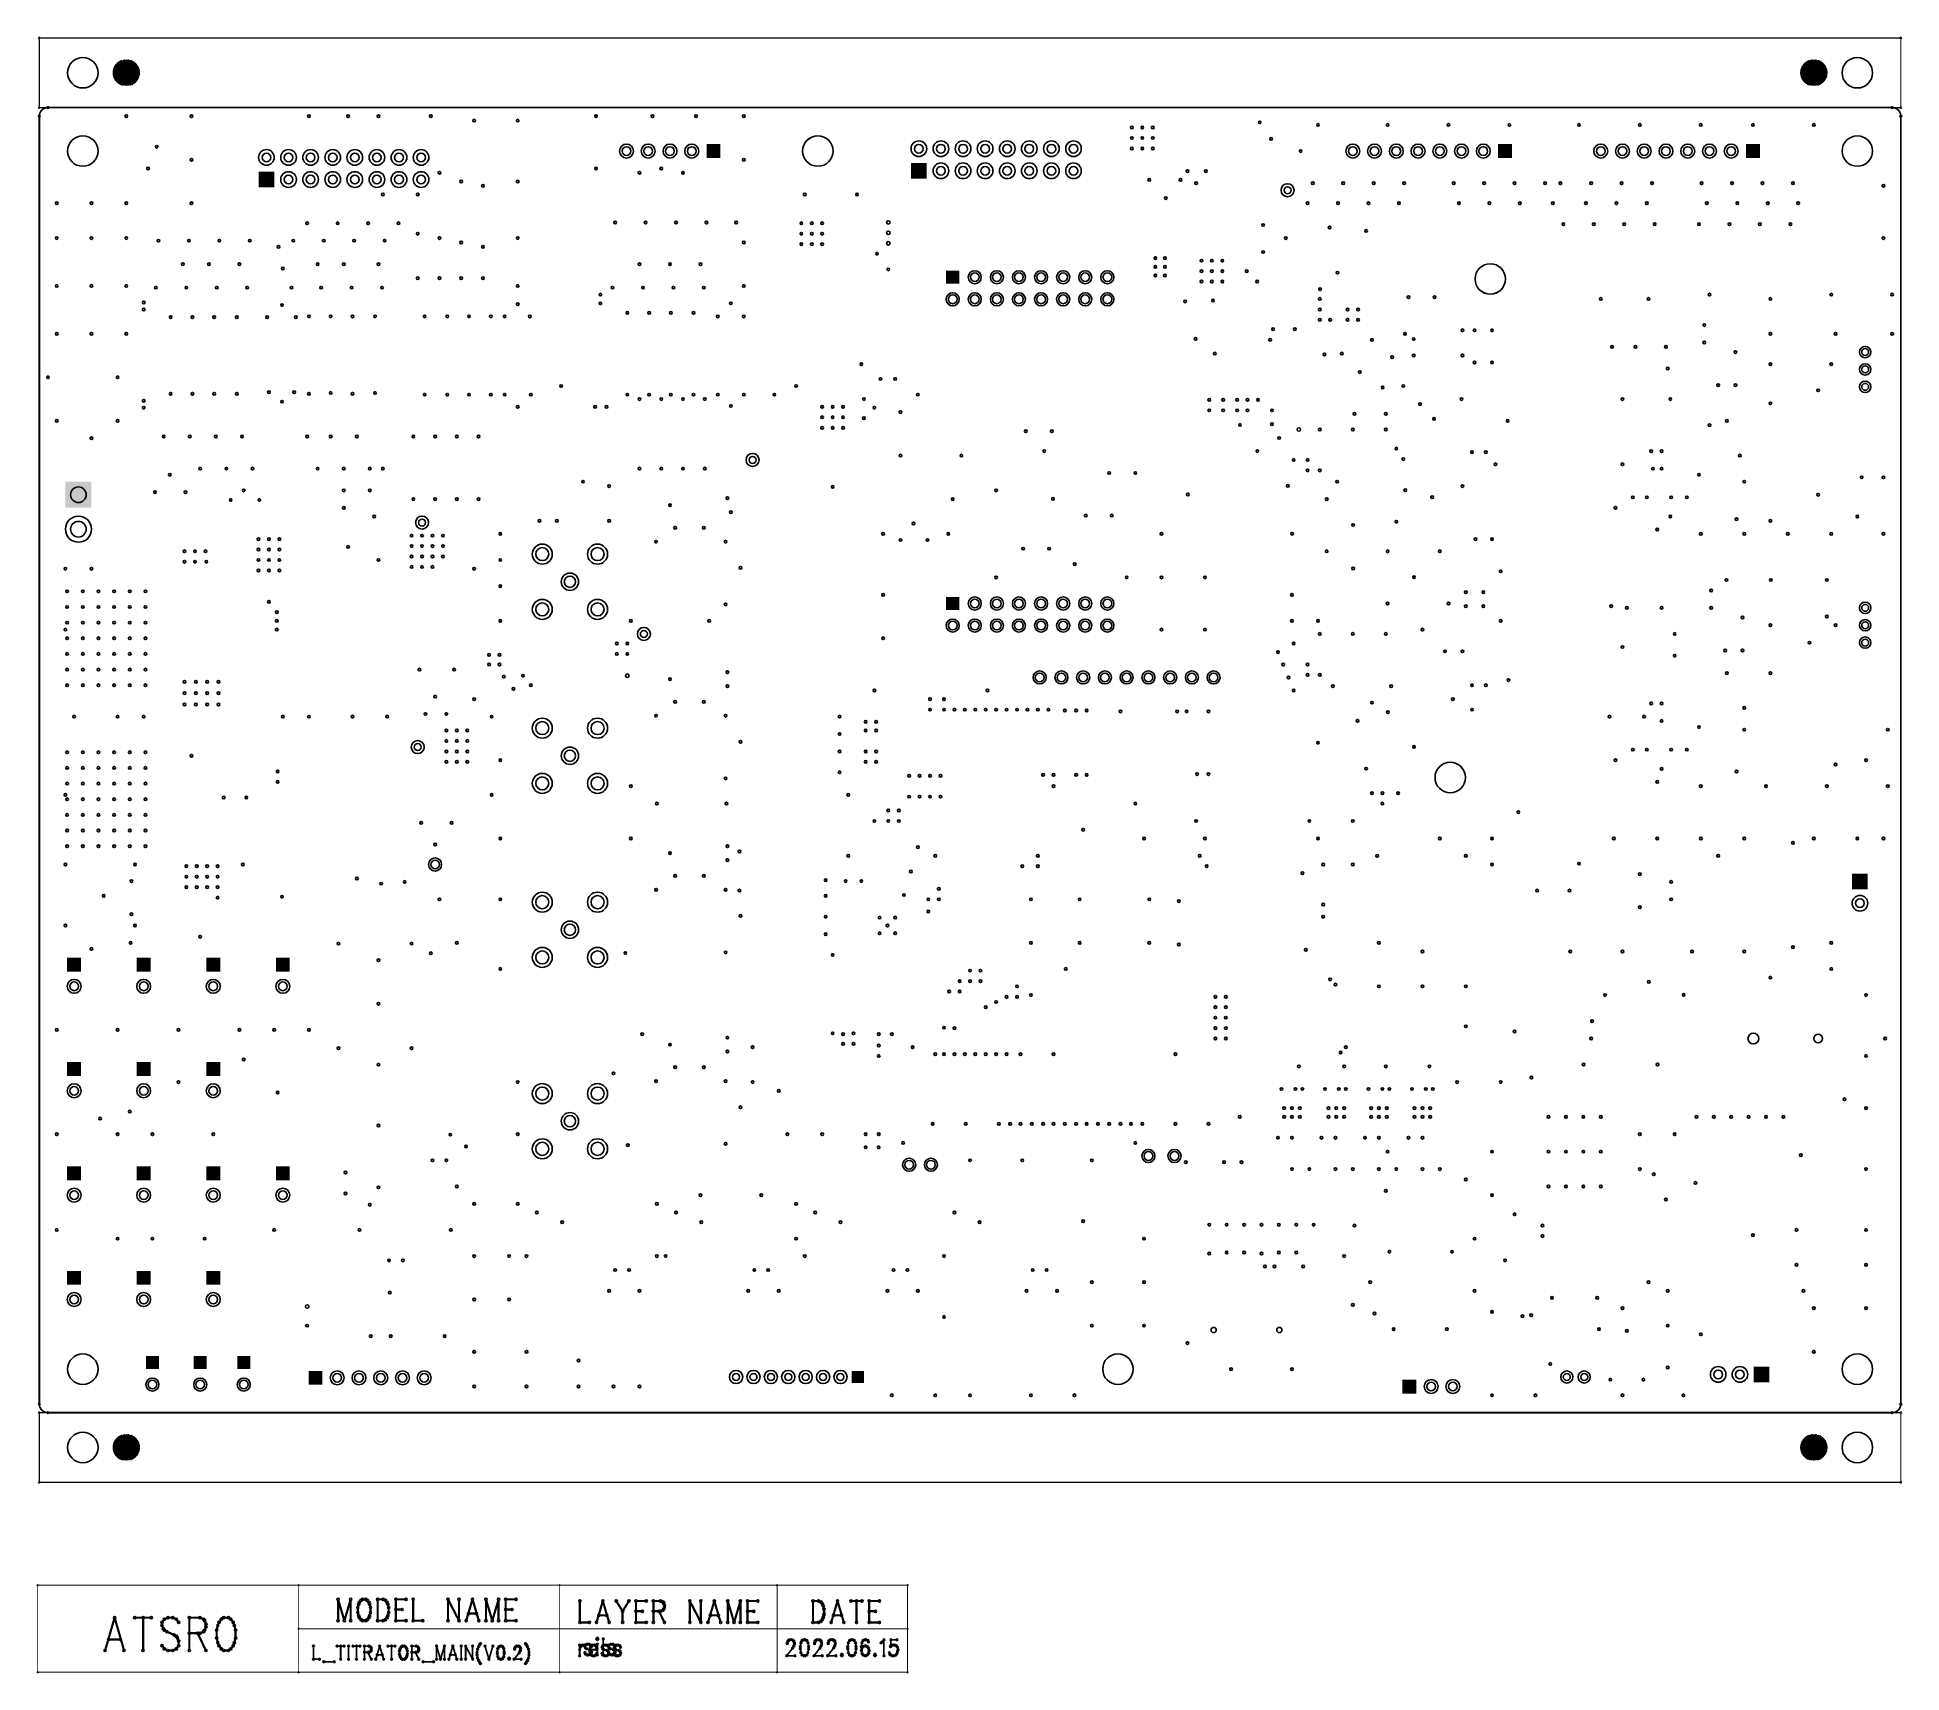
# Model space of a CAD drawing. Extents: x 100 to 314, y 70 to 258.
import ezdxf

# ---------------------------------------------------------------- set-up
doc = ezdxf.new("R2010")
doc.units = 0
doc.layers.get('0').update_dxf_attribs({"linetype": 'CONTINUOUS'})
doc.layers.add('10_ASYS_GBR', color=12, linetype='CONTINUOUS')
doc.layers.add('12_DRL_GB', color=13, linetype='CONTINUOUS')

# ---------------------------------------------------------------- blocks, each defined once
blk = doc.blocks.new('ROUND_5')
blk.add_circle((0, 0), 0.75)
blk = doc.blocks.new('ROUND_9')
blk.add_circle((0, 0), 0.5)
blk = doc.blocks.new('ROUND_17')
blk.add_circle((0, 0), 0.7)
blk = doc.blocks.new('ROUND_25')
blk.add_circle((0, 0), 0.65)
blk = doc.blocks.new('ROUND_26')
blk.add_circle((0, 0), 1.5)
blk = doc.blocks.new('ROUND_169')
blk.add_circle((0, 0), 0.762)
blk = doc.blocks.new('ROUND_30')
blk.add_circle((0, 0), 1)
blk = doc.blocks.new('ROUND_31')
blk.add_circle((0, 0), 0.3)
blk = doc.blocks.new('SQUARE_33')
blk.add_solid([(0.75, 0.75), (0.75, -0.75), (-0.75, 0.75), (-0.75, -0.75)])
blk = doc.blocks.new('SQUARE_34')
blk.add_solid([(0.9, 0.9), (0.9, -0.9), (-0.9, 0.9), (-0.9, -0.9)])
blk = doc.blocks.new('ROUND_35')
blk.add_circle((0, 0), 0.9)
blk = doc.blocks.new('ROUND_38')
blk.add_circle((0, 0), 0.8)
blk = doc.blocks.new('SQUARE_39')
blk.add_solid([(0.7, 0.7), (0.7, -0.7), (-0.7, 0.7), (-0.7, -0.7)])
blk = doc.blocks.new('SQUARE_40')
blk.add_solid([(0.8, 0.8), (0.8, -0.8), (-0.8, 0.8), (-0.8, -0.8)])
blk = doc.blocks.new('ROUND_43')
blk.add_circle((0, 0), 1.15)
blk = doc.blocks.new('ROUND_61')
blk.add_circle((0, 0), 1.75)
blk = doc.blocks.new('ROUND_70')
blk.add_circle((0, 0), 0.625)
blk = doc.blocks.new('SQUARE_98')
blk.add_solid([(1.5, 1.5), (1.5, -1.5), (-1.5, 1.5), (-1.5, -1.5)])
blk = doc.blocks.new('ROUND_3')
blk.add_circle((0, 0), 0.127)
blk = doc.blocks.new('ROUND_12')
blk.add_circle((0, 0), 0.1)
blk = doc.blocks.new('ROUND_13')
blk.add_circle((0, 0), 0.05)
blk = doc.blocks.new('ROUND_37')
blk.add_circle((0, 0), 0.075)
blk = doc.blocks.new('ROUND_99')
blk.add_circle((0, 0), 0.0999)
blk = doc.blocks.new('ROUND_170')
blk.add_circle((0, 0), 0.15)
blk = doc.blocks.new('ROUND_171')
blk.add_circle((0, 0), 0.2)
blk = doc.blocks.new('ROUND_172')
blk.add_circle((0, 0), 0.4)
blk = doc.blocks.new('ROUND_173')
blk.add_circle((0, 0), 0.5)
blk = doc.blocks.new('ROUND_174')
blk.add_circle((0, 0), 0.65)
blk = doc.blocks.new('ROUND_175')
blk.add_circle((0, 0), 0.75)
blk = doc.blocks.new('ROUND_176')
blk.add_circle((0, 0), 0.9)
blk = doc.blocks.new('ROUND_177')
blk.add_circle((0, 0), 0.3)
blk = doc.blocks.new('ROUND_178')
blk.add_circle((0, 0), 0.625)
blk = doc.blocks.new('ROUND_179')
blk.add_circle((0, 0), 1.75)

msp = doc.modelspace()

# ---------------------------------------------------------------- linework, layer by layer
at = {"layer": '10_ASYS_GBR'}
for points, const_width in [([(99.97, 257.98), (313.97, 257.98)], 0.15), ([(99.97, 249.98), (99.97, 257.98)], 0.15), ([(313.97, 257.98), (313.97, 249.98)], 0.15), ([(108.99107, 255.04967), (110.94893, 255.04967)], 0.1), ([(109.09956, 255.13967), (110.84044, 255.13967)], 0.1), ([(109.23459, 255.22967), (110.70541, 255.22967)], 0.1), ([(109.41521, 255.31967), (110.52479, 255.31967)], 0.1), ([(109.72802, 255.40967), (110.21198, 255.40967)], 0.1), ([(302.99107, 255.04967), (304.94893, 255.04967)], 0.1), ([(303.09956, 255.13967), (304.84044, 255.13967)], 0.1), ([(303.23459, 255.22967), (304.70541, 255.22967)], 0.1), ([(303.41521, 255.31967), (304.52479, 255.31967)], 0.1), ([(303.72802, 255.40967), (304.21198, 255.40967)], 0.1), ([(108.52004, 253.96967), (111.41996, 253.96967)], 0.1), ([(108.52219, 254.05967), (111.41781, 254.05967)], 0.1), ([(108.52348, 253.87967), (111.41652, 253.87967)], 0.1), ([(108.52996, 254.14967), (111.41004, 254.14967)], 0.1), ([(108.53255, 253.78967), (111.40745, 253.78967)], 0.1), ([(108.54344, 254.23967), (111.39656, 254.23967)], 0.1), ([(108.54736, 253.69967), (111.39264, 253.69967)], 0.1), ([(108.56279, 254.32967), (111.37721, 254.32967)], 0.1), ([(108.56809, 253.60967), (111.37191, 253.60967)], 0.1), ([(108.58826, 254.41967), (111.35174, 254.41967)], 0.1), ([(108.59501, 253.51967), (111.34499, 253.51967)], 0.1), ([(108.6202, 254.50967), (111.3198, 254.50967)], 0.1), ([(108.6285, 253.42967), (111.3115, 253.42967)], 0.1), ([(108.65908, 254.59967), (111.28092, 254.59967)], 0.1), ([(108.66905, 253.33967), (111.27095, 253.33967)], 0.1), ([(108.70553, 254.68967), (111.23447, 254.68967)], 0.1), ([(108.71736, 253.24967), (111.22264, 253.24967)], 0.1), ([(108.76044, 254.77967), (111.17956, 254.77967)], 0.1), ([(108.77436, 253.15967), (111.16564, 253.15967)], 0.1), ([(108.82501, 254.86967), (111.11499, 254.86967)], 0.1), ([(108.84138, 253.06967), (111.09862, 253.06967)], 0.1), ([(108.901, 254.95967), (111.039, 254.95967)], 0.1), ([(108.92032, 252.97967), (111.01968, 252.97967)], 0.1), ([(109.01414, 252.88967), (110.92586, 252.88967)], 0.1), ([(302.52004, 253.96967), (305.41996, 253.96967)], 0.1), ([(302.52219, 254.05967), (305.41781, 254.05967)], 0.1), ([(302.52348, 253.87967), (305.41652, 253.87967)], 0.1), ([(302.52996, 254.14967), (305.41004, 254.14967)], 0.1), ([(302.53255, 253.78967), (305.40745, 253.78967)], 0.1), ([(302.54344, 254.23967), (305.39656, 254.23967)], 0.1), ([(302.54736, 253.69967), (305.39264, 253.69967)], 0.1), ([(302.56279, 254.32967), (305.37721, 254.32967)], 0.1), ([(302.56809, 253.60967), (305.37191, 253.60967)], 0.1), ([(302.58826, 254.41967), (305.35174, 254.41967)], 0.1), ([(302.59501, 253.51967), (305.34499, 253.51967)], 0.1), ([(302.6202, 254.50967), (305.3198, 254.50967)], 0.1), ([(302.6285, 253.42967), (305.3115, 253.42967)], 0.1), ([(302.65908, 254.59967), (305.28092, 254.59967)], 0.1), ([(302.66905, 253.33967), (305.27095, 253.33967)], 0.1), ([(302.70553, 254.68967), (305.23447, 254.68967)], 0.1), ([(302.71736, 253.24967), (305.22264, 253.24967)], 0.1), ([(302.76044, 254.77967), (305.17956, 254.77967)], 0.1), ([(302.77436, 253.15967), (305.16564, 253.15967)], 0.1), ([(302.82501, 254.86967), (305.11499, 254.86967)], 0.1), ([(302.84138, 253.06967), (305.09862, 253.06967)], 0.1), ([(302.901, 254.95967), (305.039, 254.95967)], 0.1), ([(302.92032, 252.97967), (305.01968, 252.97967)], 0.1), ([(303.01414, 252.88967), (304.92586, 252.88967)], 0.1), ([(109.12779, 252.79967), (110.81221, 252.79967)], 0.1), ([(109.27089, 252.70967), (110.66911, 252.70967)], 0.1), ([(109.46801, 252.61967), (110.47199, 252.61967)], 0.1), ([(303.12779, 252.79967), (304.81221, 252.79967)], 0.1), ([(303.27089, 252.70967), (304.66911, 252.70967)], 0.1), ([(303.46801, 252.61967), (304.47199, 252.61967)], 0.1), ([(99.97, 248.98), (99.97, 100.98)], 0.2), ([(313.97, 249.98), (99.97, 249.98)], 0.15), ([(312.97, 249.98), (100.97, 249.98)], 0.2), ([(313.97, 100.98), (313.97, 248.98)], 0.2), ([(99.97, 99.98), (313.97, 99.98)], 0.15), ([(99.97, 91.98), (99.97, 99.98)], 0.15), ([(100.97, 99.98), (312.97, 99.98)], 0.2), ([(313.97, 99.98), (313.97, 91.98)], 0.15), ([(108.58826, 96.41967), (111.35174, 96.41967)], 0.1), ([(108.6202, 96.50967), (111.3198, 96.50967)], 0.1), ([(108.65908, 96.59967), (111.28092, 96.59967)], 0.1), ([(108.70553, 96.68967), (111.23447, 96.68967)], 0.1), ([(108.76044, 96.77967), (111.17956, 96.77967)], 0.1), ([(108.82501, 96.86967), (111.11499, 96.86967)], 0.1), ([(108.901, 96.95967), (111.039, 96.95967)], 0.1), ([(108.99107, 97.04967), (110.94893, 97.04967)], 0.1), ([(109.09956, 97.13967), (110.84044, 97.13967)], 0.1), ([(109.23459, 97.22967), (110.70541, 97.22967)], 0.1), ([(109.41521, 97.31967), (110.52479, 97.31967)], 0.1), ([(109.72802, 97.40967), (110.21198, 97.40967)], 0.1), ([(302.58826, 96.41967), (305.35174, 96.41967)], 0.1), ([(302.6202, 96.50967), (305.3198, 96.50967)], 0.1), ([(302.65908, 96.59967), (305.28092, 96.59967)], 0.1), ([(302.70553, 96.68967), (305.23447, 96.68967)], 0.1), ([(302.76044, 96.77967), (305.17956, 96.77967)], 0.1), ([(302.82501, 96.86967), (305.11499, 96.86967)], 0.1), ([(302.901, 96.95967), (305.039, 96.95967)], 0.1), ([(302.99107, 97.04967), (304.94893, 97.04967)], 0.1), ([(303.09956, 97.13967), (304.84044, 97.13967)], 0.1), ([(303.23459, 97.22967), (304.70541, 97.22967)], 0.1), ([(303.41521, 97.31967), (304.52479, 97.31967)], 0.1), ([(303.72802, 97.40967), (304.21198, 97.40967)], 0.1), ([(108.52004, 95.96967), (111.41996, 95.96967)], 0.1), ([(108.52219, 96.05967), (111.41781, 96.05967)], 0.1), ([(108.52348, 95.87967), (111.41652, 95.87967)], 0.1), ([(108.52996, 96.14967), (111.41004, 96.14967)], 0.1), ([(108.53255, 95.78967), (111.40745, 95.78967)], 0.1), ([(108.54344, 96.23967), (111.39656, 96.23967)], 0.1), ([(108.54736, 95.69967), (111.39264, 95.69967)], 0.1), ([(108.56279, 96.32967), (111.37721, 96.32967)], 0.1), ([(108.56809, 95.60967), (111.37191, 95.60967)], 0.1), ([(108.59501, 95.51967), (111.34499, 95.51967)], 0.1), ([(108.6285, 95.42967), (111.3115, 95.42967)], 0.1), ([(108.66905, 95.33967), (111.27095, 95.33967)], 0.1), ([(108.71736, 95.24967), (111.22264, 95.24967)], 0.1), ([(108.77436, 95.15967), (111.16564, 95.15967)], 0.1), ([(108.84138, 95.06967), (111.09862, 95.06967)], 0.1), ([(108.92032, 94.97967), (111.01968, 94.97967)], 0.1), ([(109.01414, 94.88967), (110.92586, 94.88967)], 0.1), ([(109.12779, 94.79967), (110.81221, 94.79967)], 0.1), ([(109.27089, 94.70967), (110.66911, 94.70967)], 0.1), ([(109.46801, 94.61967), (110.47199, 94.61967)], 0.1), ([(302.52004, 95.96967), (305.41996, 95.96967)], 0.1), ([(302.52219, 96.05967), (305.41781, 96.05967)], 0.1), ([(302.52348, 95.87967), (305.41652, 95.87967)], 0.1), ([(302.52996, 96.14967), (305.41004, 96.14967)], 0.1), ([(302.53255, 95.78967), (305.40745, 95.78967)], 0.1), ([(302.54344, 96.23967), (305.39656, 96.23967)], 0.1), ([(302.54736, 95.69967), (305.39264, 95.69967)], 0.1), ([(302.56279, 96.32967), (305.37721, 96.32967)], 0.1), ([(302.56809, 95.60967), (305.37191, 95.60967)], 0.1), ([(302.59501, 95.51967), (305.34499, 95.51967)], 0.1), ([(302.6285, 95.42967), (305.3115, 95.42967)], 0.1), ([(302.66905, 95.33967), (305.27095, 95.33967)], 0.1), ([(302.71736, 95.24967), (305.22264, 95.24967)], 0.1), ([(302.77436, 95.15967), (305.16564, 95.15967)], 0.1), ([(302.84138, 95.06967), (305.09862, 95.06967)], 0.1), ([(302.92032, 94.97967), (305.01968, 94.97967)], 0.1), ([(303.01414, 94.88967), (304.92586, 94.88967)], 0.1), ([(303.12779, 94.79967), (304.81221, 94.79967)], 0.1), ([(303.27089, 94.70967), (304.66911, 94.70967)], 0.1), ([(303.46801, 94.61967), (304.47199, 94.61967)], 0.1), ([(313.97, 91.98), (99.97, 91.98)], 0.15), ([(99.788, 80.144), (199.788, 80.144)], 0.1), ([(99.788, 70.144), (99.788, 80.144)], 0.1), ([(129.788, 80.144), (129.788, 70.144)], 0.1), ([(159.788, 80.144), (159.788, 70.144)], 0.1), ([(184.788, 80.144), (184.788, 70.144)], 0.1), ([(199.788, 80.144), (199.788, 70.144)], 0.1), ([(134.315, 78.52931), (134.315, 76.071)], 0.254), ([(134.315, 78.52931), (135.04227, 76.071)], 0.254), ([(135.76955, 78.52931), (135.04227, 76.071)], 0.254), ([(135.76955, 78.52931), (135.76955, 76.071)], 0.254), ([(136.67864, 77.944), (136.58773, 77.59281)], 0.254), ([(136.58773, 77.59281), (136.58773, 77.0075)], 0.254), ([(136.76955, 78.17813), (136.67864, 77.944)], 0.254), ([(136.95136, 78.41225), (136.76955, 78.17813)], 0.254), ([(137.13318, 78.52931), (136.95136, 78.41225)], 0.254), ([(137.49682, 78.52931), (137.13318, 78.52931)], 0.254), ([(137.67864, 78.41225), (137.49682, 78.52931)], 0.254), ([(137.86045, 78.17813), (137.67864, 78.41225)], 0.254), ([(137.95136, 77.944), (137.86045, 78.17813)], 0.254), ([(138.04227, 77.59281), (137.95136, 77.944)], 0.254), ([(138.04227, 77.0075), (138.04227, 77.59281)], 0.254), ([(138.86045, 78.52931), (138.86045, 76.071)], 0.254), ([(138.86045, 78.52931), (139.49682, 78.52931)], 0.254), ([(139.49682, 78.52931), (139.76955, 78.41225)], 0.254), ([(139.76955, 78.41225), (139.95136, 78.17813)], 0.254), ([(139.95136, 78.17813), (140.04227, 77.944)], 0.254), ([(140.04227, 77.944), (140.13318, 77.59281)], 0.254), ([(140.13318, 77.59281), (140.13318, 77.0075)], 0.254), ([(140.95136, 78.52931), (140.95136, 76.071)], 0.254), ([(140.95136, 78.52931), (142.13318, 78.52931)], 0.254), ([(140.95136, 77.35869), (141.67864, 77.35869)], 0.254), ([(142.95136, 78.52931), (142.95136, 76.071)], 0.254), ([(146.95136, 78.52931), (146.95136, 76.071)], 0.254), ([(146.95136, 78.52931), (148.22409, 76.071)], 0.254), ([(148.22409, 78.52931), (148.22409, 76.071)], 0.254), ([(149.76955, 78.52931), (149.04227, 76.071)], 0.254), ([(149.76955, 78.52931), (150.49682, 76.071)], 0.254), ([(151.315, 78.52931), (151.315, 76.071)], 0.254), ([(151.315, 78.52931), (152.04227, 76.071)], 0.254), ([(152.76955, 78.52931), (152.04227, 76.071)], 0.254), ([(152.76955, 78.52931), (152.76955, 76.071)], 0.254), ([(153.58773, 78.52931), (153.58773, 76.071)], 0.254), ([(153.58773, 78.52931), (154.76955, 78.52931)], 0.254), ([(153.58773, 77.35869), (154.315, 77.35869)], 0.254), ([(162.115, 78.32931), (162.115, 75.871)], 0.254), ([(164.75136, 78.32931), (164.02409, 75.871)], 0.254), ([(164.75136, 78.32931), (165.47864, 75.871)], 0.254), ([(166.29682, 78.32931), (167.02409, 77.15869)], 0.254), ([(167.75136, 78.32931), (167.02409, 77.15869)], 0.254), ([(167.02409, 77.15869), (167.02409, 75.871)], 0.254), ([(168.56955, 78.32931), (168.56955, 75.871)], 0.254), ([(168.56955, 78.32931), (169.75136, 78.32931)], 0.254), ([(168.56955, 77.15869), (169.29682, 77.15869)], 0.254), ([(170.56955, 78.32931), (170.56955, 75.871)], 0.254), ([(170.56955, 78.32931), (171.38773, 78.32931)], 0.254), ([(171.38773, 77.15869), (170.56955, 77.15869)], 0.254), ([(171.20591, 77.15869), (171.84227, 75.871)], 0.254), ([(171.38773, 78.32931), (171.66045, 78.21225)], 0.254), ([(171.66045, 77.27575), (171.38773, 77.15869)], 0.254), ([(171.66045, 78.21225), (171.75136, 78.09519)], 0.254), ([(171.75136, 77.39281), (171.66045, 77.27575)], 0.254), ([(171.75136, 78.09519), (171.84227, 77.86106)], 0.254), ([(171.84227, 77.62694), (171.75136, 77.39281)], 0.254), ([(171.84227, 77.86106), (171.84227, 77.62694)], 0.254), ([(174.75136, 78.32931), (174.75136, 75.871)], 0.254), ([(174.75136, 78.32931), (176.02409, 75.871)], 0.254), ([(176.02409, 78.32931), (176.02409, 75.871)], 0.254), ([(177.56955, 78.32931), (176.84227, 75.871)], 0.254), ([(177.56955, 78.32931), (178.29682, 75.871)], 0.254), ([(179.115, 78.32931), (179.115, 75.871)], 0.254), ([(179.115, 78.32931), (179.84227, 75.871)], 0.254), ([(180.56955, 78.32931), (179.84227, 75.871)], 0.254), ([(180.56955, 78.32931), (180.56955, 75.871)], 0.254), ([(181.38773, 78.32931), (181.38773, 75.871)], 0.254), ([(181.38773, 78.32931), (182.56955, 78.32931)], 0.254), ([(181.38773, 77.15869), (182.115, 77.15869)], 0.254), ([(188.915, 78.32931), (188.915, 75.871)], 0.254), ([(188.915, 78.32931), (189.55136, 78.32931)], 0.254), ([(189.55136, 78.32931), (189.82409, 78.21225)], 0.254), ([(189.82409, 78.21225), (190.00591, 77.97813)], 0.254), ([(190.00591, 77.97813), (190.09682, 77.744)], 0.254), ([(190.09682, 77.744), (190.18773, 77.39281)], 0.254), ([(190.18773, 77.39281), (190.18773, 76.8075)], 0.254), ([(191.73318, 78.32931), (191.00591, 75.871)], 0.254), ([(191.73318, 78.32931), (192.46045, 75.871)], 0.254), ([(193.27864, 78.32931), (194.55136, 78.32931)], 0.254), ([(193.915, 78.32931), (193.915, 75.871)], 0.254), ([(195.36955, 78.32931), (195.36955, 75.871)], 0.254), ([(195.36955, 78.32931), (196.55136, 78.32931)], 0.254), ([(195.36955, 77.15869), (196.09682, 77.15869)], 0.254), ([(108.62591, 76.42181), (107.535, 72.651)], 0.254), ([(108.62591, 76.42181), (109.71682, 72.651)], 0.254), ([(110.94409, 76.42181), (112.85318, 76.42181)], 0.254), ([(111.89864, 76.42181), (111.89864, 72.651)], 0.254), ([(114.35318, 76.24225), (114.08045, 75.88313)], 0.254), ([(114.08045, 75.88313), (114.08045, 75.524)], 0.254), ([(114.08045, 75.524), (114.21682, 75.16488)], 0.254), ([(114.21682, 75.16488), (114.35318, 74.98531)], 0.254), ([(114.76227, 76.42181), (114.35318, 76.24225)], 0.254), ([(114.35318, 74.98531), (114.62591, 74.80575)], 0.254), ([(115.30773, 76.42181), (114.76227, 76.42181)], 0.254), ([(115.71682, 76.24225), (115.30773, 76.42181)], 0.254), ([(115.98955, 75.88313), (115.71682, 76.24225)], 0.254), ([(117.21682, 76.42181), (117.21682, 72.651)], 0.254), ([(117.21682, 76.42181), (118.44409, 76.42181)], 0.254), ([(118.44409, 76.42181), (118.85318, 76.24225)], 0.254), ([(118.85318, 76.24225), (118.98955, 76.06269)], 0.254), ([(118.98955, 74.98531), (118.85318, 74.80575)], 0.254), ([(118.98955, 76.06269), (119.12591, 75.70356)], 0.254), ([(119.12591, 75.34444), (118.98955, 74.98531)], 0.254), ([(119.12591, 75.70356), (119.12591, 75.34444)], 0.254), ([(120.48955, 75.524), (120.35318, 74.98531)], 0.254), ([(120.35318, 74.98531), (120.35318, 74.0875)], 0.254), ([(120.62591, 75.88313), (120.48955, 75.524)], 0.254), ([(120.89864, 76.24225), (120.62591, 75.88313)], 0.254), ([(121.17136, 76.42181), (120.89864, 76.24225)], 0.254), ([(121.71682, 76.42181), (121.17136, 76.42181)], 0.254), ([(121.98955, 76.24225), (121.71682, 76.42181)], 0.254), ([(122.26227, 75.88313), (121.98955, 76.24225)], 0.254), ([(122.39864, 75.524), (122.26227, 75.88313)], 0.254), ([(122.535, 74.98531), (122.39864, 75.524)], 0.254), ([(122.535, 74.0875), (122.535, 74.98531)], 0.254), ([(129.788, 75.144), (199.788, 75.144)], 0.1), ([(136.58773, 77.0075), (136.67864, 76.65631)], 0.254), ([(136.67864, 76.65631), (136.76955, 76.42219)], 0.254), ([(136.76955, 76.42219), (136.95136, 76.18806)], 0.254), ([(136.95136, 76.18806), (137.13318, 76.071)], 0.254), ([(137.13318, 76.071), (137.49682, 76.071)], 0.254), ([(137.49682, 76.071), (137.67864, 76.18806)], 0.254), ([(137.67864, 76.18806), (137.86045, 76.42219)], 0.254), ([(137.86045, 76.42219), (137.95136, 76.65631)], 0.254), ([(137.95136, 76.65631), (138.04227, 77.0075)], 0.254), ([(139.49682, 76.071), (138.86045, 76.071)], 0.254), ([(139.76955, 76.18806), (139.49682, 76.071)], 0.254), ([(139.95136, 76.42219), (139.76955, 76.18806)], 0.254), ([(140.04227, 76.65631), (139.95136, 76.42219)], 0.254), ([(140.13318, 77.0075), (140.04227, 76.65631)], 0.254), ([(140.95136, 76.071), (142.13318, 76.071)], 0.254), ([(142.95136, 76.071), (144.04227, 76.071)], 0.254), ([(149.315, 76.89044), (150.22409, 76.89044)], 0.254), ([(153.58773, 76.071), (154.76955, 76.071)], 0.254), ([(162.115, 75.871), (163.20591, 75.871)], 0.254), ([(164.29682, 76.69044), (165.20591, 76.69044)], 0.254), ([(168.56955, 75.871), (169.75136, 75.871)], 0.254), ([(177.115, 76.69044), (178.02409, 76.69044)], 0.254), ([(181.38773, 75.871), (182.56955, 75.871)], 0.254), ([(189.55136, 75.871), (188.915, 75.871)], 0.254), ([(189.82409, 75.98806), (189.55136, 75.871)], 0.254), ([(190.00591, 76.22219), (189.82409, 75.98806)], 0.254), ([(190.09682, 76.45631), (190.00591, 76.22219)], 0.254), ([(190.18773, 76.8075), (190.09682, 76.45631)], 0.254), ([(191.27864, 76.69044), (192.18773, 76.69044)], 0.254), ([(195.36955, 75.871), (196.55136, 75.871)], 0.254), ([(107.94409, 73.90794), (109.30773, 73.90794)], 0.254), ([(114.35318, 72.83056), (114.08045, 73.18969)], 0.254), ([(114.76227, 72.651), (114.35318, 72.83056)], 0.254), ([(114.62591, 74.80575), (115.44409, 74.44663)], 0.254), ([(115.71682, 72.83056), (115.30773, 72.651)], 0.254), ([(115.44409, 74.44663), (115.71682, 74.26706)], 0.254), ([(115.71682, 74.26706), (115.85318, 74.0875)], 0.254), ([(115.98955, 73.18969), (115.71682, 72.83056)], 0.254), ([(115.85318, 74.0875), (115.98955, 73.72838)], 0.254), ([(115.98955, 73.72838), (115.98955, 73.18969)], 0.254), ([(118.44409, 74.62619), (117.21682, 74.62619)], 0.254), ([(118.17136, 74.62619), (119.12591, 72.651)], 0.254), ([(118.85318, 74.80575), (118.44409, 74.62619)], 0.254), ([(120.35318, 74.0875), (120.48955, 73.54881)], 0.254), ([(120.48955, 73.54881), (120.62591, 73.18969)], 0.254), ([(120.62591, 73.18969), (120.89864, 72.83056)], 0.254), ([(120.89864, 72.83056), (121.17136, 72.651)], 0.254), ([(121.71682, 72.651), (121.98955, 72.83056)], 0.254), ([(121.98955, 72.83056), (122.26227, 73.18969)], 0.254), ([(122.26227, 73.18969), (122.39864, 73.54881)], 0.254), ([(122.39864, 73.54881), (122.535, 74.0875)], 0.254), ([(131.48795, 73.15339), (131.48795, 71.64395)], 0.1999), ([(134.21522, 73.15339), (135.01068, 73.15339)], 0.1999), ([(134.61295, 73.15339), (134.61295, 71.64395)], 0.1999), ([(135.52204, 73.15339), (135.52204, 71.64395)], 0.1999), ([(136.0334, 73.15339), (136.82886, 73.15339)], 0.1999), ([(136.43113, 73.15339), (136.43113, 71.64395)], 0.1999), ([(137.34022, 73.15339), (137.34022, 71.64395)], 0.1999), ([(137.34022, 73.15339), (137.85159, 73.15339)], 0.1999), ([(137.85159, 73.15339), (138.02204, 73.08151)], 0.1999), ([(138.02204, 73.08151), (138.07886, 73.00963)], 0.1999), ([(138.07886, 73.00963), (138.13568, 72.86588)], 0.1999), ([(138.13568, 72.86588), (138.13568, 72.72212)], 0.1999), ([(139.10159, 73.15339), (138.64704, 71.64395)], 0.1999), ([(139.10159, 73.15339), (139.55613, 71.64395)], 0.1999), ([(140.0675, 73.15339), (140.86295, 73.15339)], 0.1999), ([(140.46522, 73.15339), (140.46522, 71.64395)], 0.1999), ([(141.43113, 72.794), (141.37431, 72.57837)], 0.1999), ([(141.48795, 72.93776), (141.43113, 72.794)], 0.1999), ([(141.60159, 73.08151), (141.48795, 72.93776)], 0.1999), ([(141.71522, 73.15339), (141.60159, 73.08151)], 0.1999), ([(141.9425, 73.15339), (141.71522, 73.15339)], 0.1999), ([(142.05613, 73.08151), (141.9425, 73.15339)], 0.1999), ([(142.16977, 72.93776), (142.05613, 73.08151)], 0.1999), ([(142.22659, 72.794), (142.16977, 72.93776)], 0.1999), ([(142.2834, 72.57837), (142.22659, 72.794)], 0.1999), ([(142.79477, 73.15339), (142.79477, 71.64395)], 0.1999), ([(142.79477, 73.15339), (143.30613, 73.15339)], 0.1999), ([(143.30613, 73.15339), (143.47659, 73.08151)], 0.1999), ([(143.47659, 73.08151), (143.5334, 73.00963)], 0.1999), ([(143.5334, 73.00963), (143.59022, 72.86588)], 0.1999), ([(143.59022, 72.86588), (143.59022, 72.72212)], 0.1999), ([(145.63568, 73.15339), (145.63568, 71.64395)], 0.1999), ([(145.63568, 73.15339), (146.09022, 71.64395)], 0.1999), ([(146.54477, 73.15339), (146.09022, 71.64395)], 0.1999), ([(146.54477, 73.15339), (146.54477, 71.64395)], 0.1999), ([(147.51068, 73.15339), (147.05613, 71.64395)], 0.1999), ([(147.51068, 73.15339), (147.96522, 71.64395)], 0.1999), ([(148.47659, 73.15339), (148.47659, 71.64395)], 0.1999), ([(148.98795, 73.15339), (148.98795, 71.64395)], 0.1999), ([(148.98795, 73.15339), (149.7834, 71.64395)], 0.1999), ([(149.7834, 73.15339), (149.7834, 71.64395)], 0.1999), ([(150.35159, 72.794), (150.29477, 72.43461)], 0.1999), ([(150.46522, 73.08151), (150.35159, 72.794)], 0.1999), ([(150.57886, 73.29715), (150.46522, 73.08151)], 0.1999), ([(150.6925, 73.4409), (150.57886, 73.29715)], 0.1999), ([(151.20386, 73.15339), (151.6584, 71.64395)], 0.1999), ([(152.11295, 73.15339), (151.6584, 71.64395)], 0.1999), ([(152.68113, 72.86588), (152.62431, 72.50649)], 0.1999), ([(152.79477, 73.08151), (152.68113, 72.86588)], 0.1999), ([(152.96522, 73.15339), (152.79477, 73.08151)], 0.1999), ([(153.07886, 73.15339), (152.96522, 73.15339)], 0.1999), ([(153.24931, 73.08151), (153.07886, 73.15339)], 0.1999), ([(153.36295, 72.86588), (153.24931, 73.08151)], 0.1999), ([(153.41977, 72.50649), (153.36295, 72.86588)], 0.1999), ([(154.61295, 72.86588), (154.66977, 73.00963)], 0.1999), ([(154.61295, 72.794), (154.61295, 72.86588)], 0.1999), ([(154.66977, 73.00963), (154.72659, 73.08151)], 0.1999), ([(154.72659, 73.08151), (154.84022, 73.15339)], 0.1999), ([(154.84022, 73.15339), (155.0675, 73.15339)], 0.1999), ([(155.0675, 73.15339), (155.18113, 73.08151)], 0.1999), ([(155.18113, 73.08151), (155.23795, 73.00963)], 0.1999), ([(155.23795, 73.00963), (155.29477, 72.86588)], 0.1999), ([(155.29477, 72.86588), (155.29477, 72.72212)], 0.1999), ([(155.86295, 73.4409), (155.97659, 73.29715)], 0.1999), ([(155.97659, 73.29715), (156.09022, 73.08151)], 0.1999), ([(156.09022, 73.08151), (156.20386, 72.794)], 0.1999), ([(156.20386, 72.794), (156.26068, 72.43461)], 0.1999), ([(162.088, 73.269), (162.088, 72.044)], 0.2), ([(162.088, 72.744), (162.15618, 73.0065)], 0.2), ([(162.15618, 73.0065), (162.29255, 73.1815)], 0.2), ([(162.29255, 73.1815), (162.42891, 73.269)], 0.2), ([(162.42891, 73.269), (162.63345, 73.269)], 0.2), ([(162.75618, 73.2815), (162.688, 73.1065)], 0.2), ([(162.688, 73.1065), (162.75618, 72.9315)], 0.2), ([(162.96073, 73.369), (162.75618, 73.2815)], 0.2), ([(162.75618, 72.9315), (162.89255, 72.844)], 0.2), ([(162.89255, 72.844), (163.23345, 72.7565)], 0.2), ([(163.16527, 73.369), (162.96073, 73.369)], 0.2), ([(163.36982, 73.2815), (163.16527, 73.369)], 0.2), ([(163.31527, 73.0065), (163.24709, 72.744)], 0.2), ([(163.45164, 73.1815), (163.31527, 73.0065)], 0.2), ([(163.438, 73.1065), (163.36982, 73.2815)], 0.2), ([(163.588, 73.269), (163.45164, 73.1815)], 0.2), ([(163.79255, 73.269), (163.588, 73.269)], 0.2), ([(163.92891, 73.1815), (163.79255, 73.269)], 0.2), ([(163.99709, 73.094), (163.92891, 73.1815)], 0.2), ([(164.06527, 72.919), (163.99709, 73.094)], 0.2), ([(164.11982, 74.069), (164.05164, 73.9815)], 0.2), ([(164.05164, 73.9815), (164.11982, 73.894)], 0.2), ([(164.06527, 72.744), (164.06527, 72.919)], 0.2), ([(164.188, 73.9815), (164.11982, 74.069)], 0.2), ([(164.11982, 73.894), (164.188, 73.9815)], 0.2), ([(164.11982, 73.369), (164.11982, 72.144)], 0.2), ([(164.74709, 73.1815), (164.67891, 73.0065)], 0.2), ([(164.67891, 73.0065), (164.74709, 72.8315)], 0.2), ([(164.95164, 73.269), (164.74709, 73.1815)], 0.2), ([(164.74709, 72.8315), (164.88345, 72.744)], 0.2), ([(164.80164, 73.9815), (164.80164, 72.144)], 0.2), ([(165.15618, 73.269), (164.95164, 73.269)], 0.2), ([(165.36073, 73.1815), (165.15618, 73.269)], 0.2), ([(165.42891, 73.0065), (165.36073, 73.1815)], 0.2), ([(165.48345, 73.2815), (165.41527, 73.1065)], 0.2), ([(165.41527, 73.1065), (165.48345, 72.9315)], 0.2), ([(165.688, 73.369), (165.48345, 73.2815)], 0.2), ([(165.48345, 72.9315), (165.61982, 72.844)], 0.2), ([(165.61982, 72.844), (165.96073, 72.7565)], 0.2), ([(165.89255, 73.369), (165.688, 73.369)], 0.2), ([(166.09709, 73.2815), (165.89255, 73.369)], 0.2), ([(166.11073, 73.1815), (166.04255, 73.0065)], 0.2), ([(166.04255, 73.0065), (166.11073, 72.8315)], 0.2), ([(166.16527, 73.1065), (166.09709, 73.2815)], 0.2), ([(166.31527, 73.269), (166.11073, 73.1815)], 0.2), ([(166.11073, 72.8315), (166.24709, 72.744)], 0.2), ([(166.51982, 73.269), (166.31527, 73.269)], 0.2), ([(166.72436, 73.1815), (166.51982, 73.269)], 0.2), ([(166.79255, 73.0065), (166.72436, 73.1815)], 0.2), ([(186.56982, 72.919), (185.888, 72.044)], 0.2), ([(185.95618, 73.5315), (186.02436, 73.7065)], 0.2), ([(185.95618, 73.444), (185.95618, 73.5315)], 0.2), ([(186.02436, 73.7065), (186.09255, 73.794)], 0.2), ([(186.09255, 73.794), (186.22891, 73.8815)], 0.2), ([(186.22891, 73.8815), (186.50164, 73.8815)], 0.2), ([(186.50164, 73.8815), (186.638, 73.794)], 0.2), ([(186.70618, 73.1815), (186.56982, 72.919)], 0.2), ([(186.638, 73.794), (186.70618, 73.7065)], 0.2), ([(186.70618, 73.7065), (186.77436, 73.5315)], 0.2), ([(186.77436, 73.3565), (186.70618, 73.1815)], 0.2), ([(186.77436, 73.5315), (186.77436, 73.3565)], 0.2), ([(187.52436, 73.5315), (187.45618, 73.094)], 0.2), ([(187.45618, 73.094), (187.45618, 72.8315)], 0.2), ([(187.45618, 72.8315), (187.52436, 72.394)], 0.2), ([(187.66073, 73.794), (187.52436, 73.5315)], 0.2), ([(187.86527, 73.8815), (187.66073, 73.794)], 0.2), ([(188.00164, 73.8815), (187.86527, 73.8815)], 0.2), ([(188.20618, 73.794), (188.00164, 73.8815)], 0.2), ([(188.34255, 73.5315), (188.20618, 73.794)], 0.2), ([(188.41073, 73.094), (188.34255, 73.5315)], 0.2), ([(188.34255, 72.394), (188.41073, 72.8315)], 0.2), ([(188.41073, 72.8315), (188.41073, 73.094)], 0.2), ([(189.70618, 72.919), (189.02436, 72.044)], 0.2), ([(189.09255, 73.5315), (189.16073, 73.7065)], 0.2), ([(189.09255, 73.444), (189.09255, 73.5315)], 0.2), ([(189.16073, 73.7065), (189.22891, 73.794)], 0.2), ([(189.22891, 73.794), (189.36527, 73.8815)], 0.2), ([(189.36527, 73.8815), (189.638, 73.8815)], 0.2), ([(189.638, 73.8815), (189.77436, 73.794)], 0.2), ([(189.84255, 73.1815), (189.70618, 72.919)], 0.2), ([(189.77436, 73.794), (189.84255, 73.7065)], 0.2), ([(189.84255, 73.7065), (189.91073, 73.5315)], 0.2), ([(189.91073, 73.3565), (189.84255, 73.1815)], 0.2), ([(189.91073, 73.5315), (189.91073, 73.3565)], 0.2), ([(191.27436, 72.919), (190.59255, 72.044)], 0.2), ([(190.66073, 73.5315), (190.72891, 73.7065)], 0.2), ([(190.66073, 73.444), (190.66073, 73.5315)], 0.2), ([(190.72891, 73.7065), (190.79709, 73.794)], 0.2), ([(190.79709, 73.794), (190.93345, 73.8815)], 0.2), ([(190.93345, 73.8815), (191.20618, 73.8815)], 0.2), ([(191.20618, 73.8815), (191.34255, 73.794)], 0.2), ([(191.41073, 73.1815), (191.27436, 72.919)], 0.2), ([(191.34255, 73.794), (191.41073, 73.7065)], 0.2), ([(191.41073, 73.7065), (191.47891, 73.5315)], 0.2), ([(191.47891, 73.3565), (191.41073, 73.1815)], 0.2), ([(191.47891, 73.5315), (191.47891, 73.3565)], 0.2), ([(192.97891, 73.5315), (192.91073, 73.094)], 0.2), ([(192.91073, 73.094), (192.91073, 72.8315)], 0.2), ([(192.91073, 72.8315), (192.97891, 72.394)], 0.2), ([(193.11527, 73.794), (192.97891, 73.5315)], 0.2), ([(193.31982, 73.8815), (193.11527, 73.794)], 0.2), ([(193.45618, 73.8815), (193.31982, 73.8815)], 0.2), ([(193.66073, 73.794), (193.45618, 73.8815)], 0.2), ([(193.79709, 73.5315), (193.66073, 73.794)], 0.2), ([(193.86527, 73.094), (193.79709, 73.5315)], 0.2), ([(193.79709, 72.394), (193.86527, 72.8315)], 0.2), ([(193.86527, 72.8315), (193.86527, 73.094)], 0.2), ([(194.54709, 73.5315), (194.47891, 73.094)], 0.2), ([(194.47891, 73.094), (194.47891, 72.6565)], 0.2), ([(194.54709, 72.919), (194.47891, 72.6565)], 0.2), ([(194.68345, 73.794), (194.54709, 73.5315)], 0.2), ([(194.68345, 73.094), (194.54709, 72.919)], 0.2), ([(194.888, 73.8815), (194.68345, 73.794)], 0.2), ([(194.888, 73.1815), (194.68345, 73.094)], 0.2), ([(195.02436, 73.8815), (194.888, 73.8815)], 0.2), ([(194.95618, 73.1815), (194.888, 73.1815)], 0.2), ([(195.16073, 73.094), (194.95618, 73.1815)], 0.2), ([(195.22891, 73.794), (195.02436, 73.8815)], 0.2), ([(195.29709, 72.919), (195.16073, 73.094)], 0.2), ([(195.29709, 73.619), (195.22891, 73.794)], 0.2), ([(195.36527, 72.6565), (195.29709, 72.919)], 0.2), ([(196.72891, 73.5315), (196.86527, 73.619)], 0.2), ([(196.86527, 73.619), (197.06982, 73.8815)], 0.2), ([(197.06982, 73.8815), (197.06982, 72.044)], 0.2), ([(197.888, 73.8815), (197.81982, 73.094)], 0.2), ([(197.81982, 73.094), (197.888, 73.1815)], 0.2), ([(198.56982, 73.8815), (197.888, 73.8815)], 0.2), ([(197.888, 73.1815), (198.09255, 73.269)], 0.2), ([(198.09255, 73.269), (198.29709, 73.269)], 0.2), ([(198.29709, 73.269), (198.50164, 73.1815)], 0.2), ([(198.50164, 73.1815), (198.638, 73.0065)], 0.2), ([(198.638, 73.0065), (198.70618, 72.744)], 0.2), ([(115.30773, 72.651), (114.76227, 72.651)], 0.254), ([(121.17136, 72.651), (121.71682, 72.651)], 0.254), ([(131.48795, 71.64395), (132.16977, 71.64395)], 0.1999), ([(132.68113, 71.35644), (133.87431, 71.35644)], 0.1999), ([(137.85159, 72.43461), (137.34022, 72.43461)], 0.1999), ([(137.73795, 72.43461), (138.13568, 71.64395)], 0.1999), ([(138.02204, 72.50649), (137.85159, 72.43461)], 0.1999), ([(138.07886, 72.57837), (138.02204, 72.50649)], 0.1999), ([(138.13568, 72.72212), (138.07886, 72.57837)], 0.1999), ([(138.8175, 72.1471), (139.38568, 72.1471)], 0.1999), ([(141.37431, 72.57837), (141.37431, 72.21898)], 0.1999), ([(141.37431, 72.21898), (141.43113, 72.00334)], 0.1999), ([(141.43113, 72.00334), (141.48795, 71.85958)], 0.1999), ([(141.48795, 71.85958), (141.60159, 71.71583)], 0.1999), ([(141.60159, 71.71583), (141.71522, 71.64395)], 0.1999), ([(141.71522, 71.64395), (141.9425, 71.64395)], 0.1999), ([(141.9425, 71.64395), (142.05613, 71.71583)], 0.1999), ([(142.05613, 71.71583), (142.16977, 71.85958)], 0.1999), ([(142.16977, 71.85958), (142.22659, 72.00334)], 0.1999), ([(142.22659, 72.00334), (142.2834, 72.21898)], 0.1999), ([(142.2834, 72.21898), (142.2834, 72.57837)], 0.1999), ([(143.30613, 72.43461), (142.79477, 72.43461)], 0.1999), ([(143.1925, 72.43461), (143.59022, 71.64395)], 0.1999), ([(143.47659, 72.50649), (143.30613, 72.43461)], 0.1999), ([(143.5334, 72.57837), (143.47659, 72.50649)], 0.1999), ([(143.59022, 72.72212), (143.5334, 72.57837)], 0.1999), ([(144.10159, 71.35644), (145.29477, 71.35644)], 0.1999), ([(147.22659, 72.1471), (147.79477, 72.1471)], 0.1999), ([(150.29477, 72.43461), (150.29477, 72.1471)], 0.1999), ([(150.29477, 72.1471), (150.35159, 71.78771)], 0.1999), ([(150.35159, 71.78771), (150.46522, 71.50019)], 0.1999), ([(150.46522, 71.50019), (150.57886, 71.28456)], 0.1999), ([(150.57886, 71.28456), (150.6925, 71.1408)], 0.1999), ([(152.62431, 72.50649), (152.62431, 72.29085)], 0.1999), ([(152.62431, 72.29085), (152.68113, 71.93146)], 0.1999), ([(152.68113, 71.93146), (152.79477, 71.71583)], 0.1999), ([(152.79477, 71.71583), (152.96522, 71.64395)], 0.1999), ([(152.96522, 71.64395), (153.07886, 71.64395)], 0.1999), ([(153.07886, 71.64395), (153.24931, 71.71583)], 0.1999), ([(153.24931, 71.71583), (153.36295, 71.93146)], 0.1999), ([(153.36295, 71.93146), (153.41977, 72.29085)], 0.1999), ([(153.41977, 72.29085), (153.41977, 72.50649)], 0.1999), ([(153.98795, 71.78771), (153.93113, 71.71583)], 0.1999), ([(153.93113, 71.71583), (153.98795, 71.64395)], 0.1999), ([(154.04477, 71.71583), (153.98795, 71.78771)], 0.1999), ([(153.98795, 71.64395), (154.04477, 71.71583)], 0.1999), ([(155.12431, 72.36273), (154.55613, 71.64395)], 0.1999), ([(154.55613, 71.64395), (155.35159, 71.64395)], 0.1999), ([(155.23795, 72.57837), (155.12431, 72.36273)], 0.1999), ([(155.29477, 72.72212), (155.23795, 72.57837)], 0.1999), ([(155.97659, 71.28456), (155.86295, 71.1408)], 0.1999), ([(156.09022, 71.50019), (155.97659, 71.28456)], 0.1999), ([(156.20386, 71.78771), (156.09022, 71.50019)], 0.1999), ([(156.26068, 72.1471), (156.20386, 71.78771)], 0.1999), ([(156.26068, 72.43461), (156.26068, 72.1471)], 0.1999), ([(162.75618, 72.2315), (162.688, 72.4065)], 0.2), ([(162.96073, 72.144), (162.75618, 72.2315)], 0.2), ([(163.16527, 72.144), (162.96073, 72.144)], 0.2), ([(163.36982, 72.2315), (163.16527, 72.144)], 0.2), ([(163.23345, 72.7565), (163.36982, 72.669)], 0.2), ([(163.24709, 72.744), (164.06527, 72.744)], 0.2), ([(163.24709, 72.744), (163.24709, 72.569)], 0.2), ([(163.24709, 72.569), (163.31527, 72.3065)], 0.2), ([(163.31527, 72.3065), (163.45164, 72.1315)], 0.2), ([(163.36982, 72.669), (163.438, 72.494)], 0.2), ([(163.438, 72.4065), (163.36982, 72.2315)], 0.2), ([(163.438, 72.494), (163.438, 72.4065)], 0.2), ([(163.45164, 72.1315), (163.588, 72.044)], 0.2), ([(163.588, 72.044), (163.79255, 72.044)], 0.2), ([(163.79255, 72.044), (163.92891, 72.1315)], 0.2), ([(163.92891, 72.1315), (164.06527, 72.3065)], 0.2), ([(164.74709, 72.1315), (164.67891, 72.3065)], 0.2), ([(164.95164, 72.044), (164.74709, 72.1315)], 0.2), ([(164.88345, 72.744), (165.22436, 72.6565)], 0.2), ([(165.15618, 72.044), (164.95164, 72.044)], 0.2), ([(165.36073, 72.1315), (165.15618, 72.044)], 0.2), ([(165.22436, 72.6565), (165.36073, 72.569)], 0.2), ([(165.36073, 72.569), (165.42891, 72.394)], 0.2), ([(165.42891, 72.3065), (165.36073, 72.1315)], 0.2), ([(165.48345, 72.2315), (165.41527, 72.4065)], 0.2), ([(165.42891, 72.394), (165.42891, 72.3065)], 0.2), ([(165.688, 72.144), (165.48345, 72.2315)], 0.2), ([(165.89255, 72.144), (165.688, 72.144)], 0.2), ([(166.09709, 72.2315), (165.89255, 72.144)], 0.2), ([(165.96073, 72.7565), (166.09709, 72.669)], 0.2), ([(166.11073, 72.1315), (166.04255, 72.3065)], 0.2), ([(166.09709, 72.669), (166.16527, 72.494)], 0.2), ([(166.16527, 72.4065), (166.09709, 72.2315)], 0.2), ([(166.31527, 72.044), (166.11073, 72.1315)], 0.2), ([(166.16527, 72.494), (166.16527, 72.4065)], 0.2), ([(166.24709, 72.744), (166.588, 72.6565)], 0.2), ([(166.51982, 72.044), (166.31527, 72.044)], 0.2), ([(166.72436, 72.1315), (166.51982, 72.044)], 0.2), ([(166.588, 72.6565), (166.72436, 72.569)], 0.2), ([(166.72436, 72.569), (166.79255, 72.394)], 0.2), ([(166.79255, 72.3065), (166.72436, 72.1315)], 0.2), ([(166.79255, 72.394), (166.79255, 72.3065)], 0.2), ([(185.888, 72.044), (186.84255, 72.044)], 0.2), ([(187.52436, 72.394), (187.66073, 72.1315)], 0.2), ([(187.66073, 72.1315), (187.86527, 72.044)], 0.2), ([(187.86527, 72.044), (188.00164, 72.044)], 0.2), ([(188.00164, 72.044), (188.20618, 72.1315)], 0.2), ([(188.20618, 72.1315), (188.34255, 72.394)], 0.2), ([(189.02436, 72.044), (189.97891, 72.044)], 0.2), ([(190.59255, 72.044), (191.54709, 72.044)], 0.2), ([(192.22891, 72.219), (192.16073, 72.1315)], 0.2), ([(192.16073, 72.1315), (192.22891, 72.044)], 0.2), ([(192.29709, 72.1315), (192.22891, 72.219)], 0.2), ([(192.22891, 72.044), (192.29709, 72.1315)], 0.2), ([(192.97891, 72.394), (193.11527, 72.1315)], 0.2), ([(193.11527, 72.1315), (193.31982, 72.044)], 0.2), ([(193.31982, 72.044), (193.45618, 72.044)], 0.2), ([(193.45618, 72.044), (193.66073, 72.1315)], 0.2), ([(193.66073, 72.1315), (193.79709, 72.394)], 0.2), ([(194.47891, 72.6565), (194.54709, 72.3065)], 0.2), ([(194.54709, 72.3065), (194.68345, 72.1315)], 0.2), ([(194.68345, 72.1315), (194.888, 72.044)], 0.2), ([(194.888, 72.044), (194.95618, 72.044)], 0.2), ([(194.95618, 72.044), (195.16073, 72.1315)], 0.2), ([(195.16073, 72.1315), (195.29709, 72.3065)], 0.2), ([(195.29709, 72.3065), (195.36527, 72.569)], 0.2), ([(195.36527, 72.569), (195.36527, 72.6565)], 0.2), ([(196.04709, 72.219), (195.97891, 72.1315)], 0.2), ([(195.97891, 72.1315), (196.04709, 72.044)], 0.2), ([(196.11527, 72.1315), (196.04709, 72.219)], 0.2), ([(196.04709, 72.044), (196.11527, 72.1315)], 0.2), ([(197.75164, 72.219), (197.68345, 72.394)], 0.2), ([(197.81982, 72.1315), (197.75164, 72.219)], 0.2), ([(198.02436, 72.044), (197.81982, 72.1315)], 0.2), ([(198.22891, 72.044), (198.02436, 72.044)], 0.2), ([(198.43345, 72.1315), (198.22891, 72.044)], 0.2), ([(198.56982, 72.3065), (198.43345, 72.1315)], 0.2), ([(198.638, 72.569), (198.56982, 72.3065)], 0.2), ([(198.70618, 72.744), (198.638, 72.569)], 0.2), ([(199.788, 70.144), (99.788, 70.144)], 0.1)]:
    msp.add_lwpolyline(points, dxfattribs=dict(at, const_width=const_width))
at = {"layer": '10_ASYS_GBR', "const_width": 0.1}
for points in [[(108.52, 253.98, 1), (111.42, 253.98, 1)], [(108.52, 253.98, 1), (111.42, 253.98, 1)], [(302.52, 253.98, 1), (305.42, 253.98, 1)], [(302.52, 253.98, 1), (305.42, 253.98, 1)], [(108.52, 95.98, 1), (111.42, 95.98, 1)], [(108.52, 95.98, 1), (111.42, 95.98, 1)], [(302.52, 95.98, 1), (305.42, 95.98, 1)], [(302.52, 95.98, 1), (305.42, 95.98, 1)]]:
    msp.add_lwpolyline(points, format="xyb", close=True, dxfattribs=at)
at = {"layer": '10_ASYS_GBR', "const_width": 0.2}
for points in [[(100.97, 249.98, 0.4142136), (99.97, 248.98)], [(313.97, 248.98, 0.4142136), (312.97, 249.98)], [(99.97, 100.98, 0.4142136), (100.97, 99.98)], [(312.97, 99.98, 0.4142136), (313.97, 100.98)]]:
    msp.add_lwpolyline(points, format="xyb", dxfattribs=at)

# ---------------------------------------------------------------- block references
at = {"layer": '10_ASYS_GBR'}
for name, p in [('ROUND_37', (99.97, 257.98)), ('ROUND_37', (99.97, 257.98)), ('ROUND_37', (313.97, 257.98)), ('ROUND_61', (104.97, 253.98)), ('ROUND_13', (108.99107, 255.04967)), ('ROUND_13', (109.09956, 255.13967)), ('ROUND_13', (109.23459, 255.22967)), ('ROUND_13', (109.41521, 255.31967)), ('ROUND_13', (109.72802, 255.40967)), ('ROUND_13', (110.21198, 255.40967)), ('ROUND_13', (110.52479, 255.31967)), ('ROUND_13', (110.70541, 255.22967)), ('ROUND_13', (110.84044, 255.13967)), ('ROUND_13', (110.94893, 255.04967)), ('ROUND_13', (302.99107, 255.04967)), ('ROUND_13', (303.09956, 255.13967)), ('ROUND_13', (303.23459, 255.22967)), ('ROUND_13', (303.41521, 255.31967)), ('ROUND_13', (303.72802, 255.40967)), ('ROUND_13', (304.21198, 255.40967)), ('ROUND_13', (304.52479, 255.31967)), ('ROUND_13', (304.70541, 255.22967)), ('ROUND_13', (304.84044, 255.13967)), ('ROUND_13', (304.94893, 255.04967)), ('ROUND_61', (308.97, 253.98)), ('ROUND_13', (108.52004, 253.96967)), ('ROUND_13', (108.52219, 254.05967)), ('ROUND_13', (108.52348, 253.87967)), ('ROUND_13', (108.52996, 254.14967)), ('ROUND_13', (108.53255, 253.78967)), ('ROUND_13', (108.54344, 254.23967)), ('ROUND_13', (108.54736, 253.69967)), ('ROUND_13', (108.56279, 254.32967)), ('ROUND_13', (108.56809, 253.60967)), ('ROUND_13', (108.58826, 254.41967)), ('ROUND_13', (108.59501, 253.51967)), ('ROUND_13', (108.6202, 254.50967)), ('ROUND_13', (108.6285, 253.42967)), ('ROUND_13', (108.65908, 254.59967)), ('ROUND_13', (108.66905, 253.33967)), ('ROUND_13', (108.70553, 254.68967)), ('ROUND_13', (108.71736, 253.24967)), ('ROUND_13', (108.76044, 254.77967)), ('ROUND_13', (108.77436, 253.15967)), ('ROUND_13', (108.82501, 254.86967)), ('ROUND_13', (108.84138, 253.06967)), ('ROUND_13', (108.901, 254.95967)), ('ROUND_13', (108.92032, 252.97967)), ('ROUND_13', (109.01414, 252.88967)), ('ROUND_9', (109.97, 253.98)), ('ROUND_13', (110.92586, 252.88967)), ('ROUND_13', (111.01968, 252.97967)), ('ROUND_13', (111.039, 254.95967)), ('ROUND_13', (111.09862, 253.06967)), ('ROUND_13', (111.11499, 254.86967)), ('ROUND_13', (111.16564, 253.15967)), ('ROUND_13', (111.17956, 254.77967)), ('ROUND_13', (111.22264, 253.24967)), ('ROUND_13', (111.23447, 254.68967)), ('ROUND_13', (111.27095, 253.33967)), ('ROUND_13', (111.28092, 254.59967)), ('ROUND_13', (111.3115, 253.42967)), ('ROUND_13', (111.3198, 254.50967)), ('ROUND_13', (111.34499, 253.51967)), ('ROUND_13', (111.35174, 254.41967)), ('ROUND_13', (111.37191, 253.60967)), ('ROUND_13', (111.37721, 254.32967)), ('ROUND_13', (111.39264, 253.69967)), ('ROUND_13', (111.39656, 254.23967)), ('ROUND_13', (111.40745, 253.78967)), ('ROUND_13', (111.41004, 254.14967)), ('ROUND_13', (111.41652, 253.87967)), ('ROUND_13', (111.41781, 254.05967)), ('ROUND_13', (111.41996, 253.96967)), ('ROUND_13', (302.52004, 253.96967)), ('ROUND_13', (302.52219, 254.05967)), ('ROUND_13', (302.52348, 253.87967)), ('ROUND_13', (302.52996, 254.14967)), ('ROUND_13', (302.53255, 253.78967)), ('ROUND_13', (302.54344, 254.23967)), ('ROUND_13', (302.54736, 253.69967)), ('ROUND_13', (302.56279, 254.32967)), ('ROUND_13', (302.56809, 253.60967)), ('ROUND_13', (302.58826, 254.41967)), ('ROUND_13', (302.59501, 253.51967)), ('ROUND_13', (302.6202, 254.50967)), ('ROUND_13', (302.6285, 253.42967)), ('ROUND_13', (302.65908, 254.59967)), ('ROUND_13', (302.66905, 253.33967)), ('ROUND_13', (302.70553, 254.68967)), ('ROUND_13', (302.71736, 253.24967)), ('ROUND_13', (302.76044, 254.77967)), ('ROUND_13', (302.77436, 253.15967)), ('ROUND_13', (302.82501, 254.86967)), ('ROUND_13', (302.84138, 253.06967)), ('ROUND_13', (302.901, 254.95967)), ('ROUND_13', (302.92032, 252.97967)), ('ROUND_13', (303.01414, 252.88967)), ('ROUND_9', (303.97, 253.98)), ('ROUND_13', (304.92586, 252.88967)), ('ROUND_13', (305.01968, 252.97967)), ('ROUND_13', (305.039, 254.95967)), ('ROUND_13', (305.09862, 253.06967)), ('ROUND_13', (305.11499, 254.86967)), ('ROUND_13', (305.16564, 253.15967)), ('ROUND_13', (305.17956, 254.77967)), ('ROUND_13', (305.22264, 253.24967)), ('ROUND_13', (305.23447, 254.68967)), ('ROUND_13', (305.27095, 253.33967)), ('ROUND_13', (305.28092, 254.59967)), ('ROUND_13', (305.3115, 253.42967)), ('ROUND_13', (305.3198, 254.50967)), ('ROUND_13', (305.34499, 253.51967)), ('ROUND_13', (305.35174, 254.41967)), ('ROUND_13', (305.37191, 253.60967)), ('ROUND_13', (305.37721, 254.32967)), ('ROUND_13', (305.39264, 253.69967)), ('ROUND_13', (305.39656, 254.23967)), ('ROUND_13', (305.40745, 253.78967)), ('ROUND_13', (305.41004, 254.14967)), ('ROUND_13', (305.41652, 253.87967)), ('ROUND_13', (305.41781, 254.05967)), ('ROUND_13', (305.41996, 253.96967)), ('ROUND_13', (109.12779, 252.79967)), ('ROUND_13', (109.27089, 252.70967)), ('ROUND_13', (109.46801, 252.61967)), ('ROUND_13', (110.47199, 252.61967)), ('ROUND_13', (110.66911, 252.70967)), ('ROUND_13', (110.81221, 252.79967)), ('ROUND_13', (303.12779, 252.79967)), ('ROUND_13', (303.27089, 252.70967)), ('ROUND_13', (303.46801, 252.61967)), ('ROUND_13', (304.47199, 252.61967)), ('ROUND_13', (304.66911, 252.70967)), ('ROUND_13', (304.81221, 252.79967)), ('ROUND_12', (99.97, 248.98)), ('ROUND_12', (99.97, 248.98)), ('ROUND_37', (99.97, 249.98)), ('ROUND_12', (100.97, 249.98)), ('ROUND_12', (100.97, 249.98)), ('ROUND_12', (312.97, 249.98)), ('ROUND_12', (312.97, 249.98)), ('ROUND_12', (313.97, 248.98)), ('ROUND_12', (313.97, 248.98)), ('ROUND_37', (313.97, 249.98)), ('ROUND_61', (104.97, 244.98)), ('ROUND_61', (189.47, 244.98)), ('ROUND_61', (308.97, 244.98)), ('ROUND_35', (126.08, 244.25)), ('ROUND_35', (128.62, 244.25)), ('ROUND_35', (131.16, 244.25)), ('ROUND_35', (133.7, 244.25)), ('ROUND_35', (136.24, 244.25)), ('ROUND_35', (138.78, 244.25)), ('ROUND_35', (141.32, 244.25)), ('ROUND_35', (143.86, 244.25)), ('ROUND_38', (167.47, 244.98)), ('ROUND_38', (169.97, 244.98)), ('ROUND_38', (172.47, 244.98)), ('ROUND_38', (174.97, 244.98)), ('SQUARE_40', (177.47, 244.98)), ('ROUND_35', (201.08, 245.25)), ('ROUND_35', (203.62, 245.25)), ('ROUND_35', (206.16, 245.25)), ('ROUND_35', (208.7, 245.25)), ('ROUND_35', (211.24, 245.25)), ('ROUND_35', (213.78, 245.25)), ('ROUND_35', (216.32, 245.25)), ('ROUND_35', (218.86, 245.25)), ('ROUND_38', (250.97, 244.98)), ('ROUND_38', (253.47, 244.98)), ('ROUND_38', (255.97, 244.98)), ('ROUND_38', (258.47, 244.98)), ('ROUND_38', (260.97, 244.98)), ('ROUND_38', (263.47, 244.98)), ('ROUND_38', (265.97, 244.98)), ('SQUARE_40', (268.47, 244.98)), ('ROUND_38', (279.47, 244.98)), ('ROUND_38', (281.97, 244.98)), ('ROUND_38', (284.47, 244.98)), ('ROUND_38', (286.97, 244.98)), ('ROUND_38', (289.47, 244.98)), ('ROUND_38', (291.97, 244.98)), ('ROUND_38', (294.47, 244.98)), ('SQUARE_40', (296.97, 244.98)), ('SQUARE_34', (126.08, 241.71)), ('ROUND_35', (128.62, 241.71)), ('ROUND_35', (131.16, 241.71)), ('ROUND_35', (133.7, 241.71)), ('ROUND_35', (136.24, 241.71)), ('ROUND_35', (138.78, 241.71)), ('ROUND_35', (141.32, 241.71)), ('ROUND_35', (143.86, 241.71)), ('SQUARE_34', (201.08, 242.71)), ('ROUND_35', (203.62, 242.71)), ('ROUND_35', (206.16, 242.71)), ('ROUND_35', (208.7, 242.71)), ('ROUND_35', (211.24, 242.71)), ('ROUND_35', (213.78, 242.71)), ('ROUND_35', (216.32, 242.71)), ('ROUND_35', (218.86, 242.71)), ('ROUND_5', (243.47, 240.48)), ('ROUND_61', (266.77, 230.28)), ('SQUARE_33', (204.97, 230.48)), ('ROUND_5', (207.51, 230.48)), ('ROUND_5', (210.05, 230.48)), ('ROUND_5', (212.59, 230.48)), ('ROUND_5', (215.13, 230.48)), ('ROUND_5', (217.67, 230.48)), ('ROUND_5', (220.21, 230.48)), ('ROUND_5', (222.75, 230.48)), ('ROUND_5', (204.97, 227.94)), ('ROUND_5', (207.51, 227.94)), ('ROUND_5', (210.05, 227.94)), ('ROUND_5', (212.59, 227.94)), ('ROUND_5', (215.13, 227.94)), ('ROUND_5', (217.67, 227.94)), ('ROUND_5', (220.21, 227.94)), ('ROUND_5', (222.75, 227.94)), ('ROUND_25', (309.87, 221.88)), ('ROUND_25', (309.87, 219.88)), ('ROUND_25', (309.87, 217.88)), ('ROUND_5', (181.97, 209.48)), ('SQUARE_98', (104.47, 205.48)), ('ROUND_26', (104.47, 201.52)), ('ROUND_5', (143.97, 202.28)), ('ROUND_43', (157.795, 198.655)), ('ROUND_43', (164.145, 198.655)), ('ROUND_30', (160.97, 195.48)), ('ROUND_43', (157.795, 192.305)), ('ROUND_43', (164.145, 192.305)), ('SQUARE_33', (204.97, 192.98)), ('ROUND_5', (207.51, 192.98)), ('ROUND_5', (210.05, 192.98)), ('ROUND_5', (212.59, 192.98)), ('ROUND_5', (215.13, 192.98)), ('ROUND_5', (217.67, 192.98)), ('ROUND_5', (220.21, 192.98)), ('ROUND_5', (222.75, 192.98)), ('ROUND_25', (309.87, 192.48)), ('ROUND_5', (204.97, 190.44)), ('ROUND_5', (207.51, 190.44)), ('ROUND_5', (210.05, 190.44)), ('ROUND_5', (212.59, 190.44)), ('ROUND_5', (215.13, 190.44)), ('ROUND_5', (217.67, 190.44)), ('ROUND_5', (220.21, 190.44)), ('ROUND_5', (222.75, 190.44)), ('ROUND_25', (309.87, 190.48)), ('ROUND_5', (169.47, 189.48)), ('ROUND_25', (309.87, 188.48)), ('ROUND_5', (214.97, 184.48)), ('ROUND_5', (217.47, 184.48)), ('ROUND_5', (219.97, 184.48)), ('ROUND_5', (222.47, 184.48)), ('ROUND_5', (224.97, 184.48)), ('ROUND_5', (227.47, 184.48)), ('ROUND_5', (229.97, 184.48)), ('ROUND_5', (232.47, 184.48)), ('ROUND_5', (234.97, 184.48)), ('ROUND_43', (157.795, 178.655)), ('ROUND_43', (164.145, 178.655)), ('ROUND_5', (143.47, 176.48)), ('ROUND_30', (160.97, 175.48)), ('ROUND_61', (262.16933, 172.98)), ('ROUND_43', (157.795, 172.305)), ('ROUND_43', (164.145, 172.305)), ('ROUND_5', (145.47, 162.98)), ('SQUARE_34', (309.27, 161.03)), ('ROUND_43', (157.795, 158.655)), ('ROUND_43', (164.145, 158.655)), ('ROUND_35', (309.27, 158.53)), ('ROUND_30', (160.97, 155.48)), ('SQUARE_40', (103.97, 151.48)), ('SQUARE_40', (111.97, 151.48)), ('SQUARE_40', (119.97, 151.48)), ('SQUARE_40', (127.97, 151.48)), ('ROUND_43', (157.795, 152.305)), ('ROUND_43', (164.145, 152.305)), ('ROUND_38', (103.97, 148.98)), ('ROUND_38', (111.97, 148.98)), ('ROUND_38', (119.97, 148.98)), ('ROUND_38', (127.97, 148.98)), ('ROUND_70', (297.02, 142.98)), ('ROUND_9', (304.47, 142.98)), ('SQUARE_40', (103.97, 139.48)), ('SQUARE_40', (111.97, 139.48)), ('SQUARE_40', (119.97, 139.48)), ('ROUND_38', (103.97, 136.98)), ('ROUND_38', (111.97, 136.98)), ('ROUND_38', (119.97, 136.98)), ('ROUND_43', (157.795, 136.655)), ('ROUND_43', (164.145, 136.655)), ('ROUND_30', (160.97, 133.48)), ('ROUND_43', (157.795, 130.305)), ('ROUND_43', (164.145, 130.305)), ('ROUND_5', (199.97, 128.48)), ('ROUND_5', (202.47, 128.48)), ('ROUND_5', (227.47, 129.48)), ('ROUND_5', (230.47, 129.48)), ('SQUARE_40', (103.97, 127.48)), ('SQUARE_40', (111.97, 127.48)), ('SQUARE_40', (119.97, 127.48)), ('SQUARE_40', (127.97, 127.48)), ('ROUND_38', (103.97, 124.98)), ('ROUND_38', (111.97, 124.98)), ('ROUND_38', (119.97, 124.98)), ('ROUND_38', (127.97, 124.98)), ('SQUARE_40', (103.97, 115.48)), ('SQUARE_40', (111.97, 115.48)), ('SQUARE_40', (119.97, 115.48)), ('ROUND_38', (103.97, 112.98)), ('ROUND_38', (111.97, 112.98)), ('ROUND_38', (119.97, 112.98)), ('ROUND_31', (234.97, 109.48)), ('ROUND_31', (242.52, 109.48)), ('ROUND_61', (104.97, 104.98)), ('SQUARE_33', (112.97, 105.75)), ('SQUARE_33', (118.47, 105.75)), ('SQUARE_33', (123.47, 105.75)), ('ROUND_61', (223.97, 104.98)), ('ROUND_35', (292.97, 104.38)), ('ROUND_35', (295.47, 104.38)), ('SQUARE_34', (297.97, 104.38)), ('ROUND_61', (308.97, 104.98)), ('ROUND_5', (112.97, 103.21)), ('ROUND_5', (118.47, 103.21)), ('ROUND_5', (123.47, 103.21)), ('SQUARE_40', (131.72, 103.98)), ('ROUND_38', (134.22, 103.98)), ('ROUND_38', (136.72, 103.98)), ('ROUND_38', (139.22, 103.98)), ('ROUND_38', (141.72, 103.98)), ('ROUND_38', (144.22, 103.98)), ('ROUND_169', (180.07, 104.08)), ('ROUND_169', (182.07, 104.08)), ('ROUND_169', (184.07, 104.08)), ('ROUND_169', (186.07, 104.08)), ('ROUND_169', (188.07, 104.08)), ('ROUND_169', (190.07, 104.08)), ('ROUND_169', (192.07, 104.08)), ('SQUARE_39', (194.07, 104.08)), ('SQUARE_40', (257.47, 102.98)), ('ROUND_38', (259.97, 102.98)), ('ROUND_38', (262.47, 102.98)), ('ROUND_17', (275.57, 104.08)), ('ROUND_17', (277.57, 104.08)), ('ROUND_12', (99.97, 100.98)), ('ROUND_12', (99.97, 100.98)), ('ROUND_12', (313.97, 100.98)), ('ROUND_12', (313.97, 100.98)), ('ROUND_37', (99.97, 99.98)), ('ROUND_37', (99.97, 99.98)), ('ROUND_12', (100.97, 99.98)), ('ROUND_12', (100.97, 99.98)), ('ROUND_12', (312.97, 99.98)), ('ROUND_12', (312.97, 99.98)), ('ROUND_37', (313.97, 99.98)), ('ROUND_61', (104.97, 95.98)), ('ROUND_13', (108.58826, 96.41967)), ('ROUND_13', (108.6202, 96.50967)), ('ROUND_13', (108.65908, 96.59967)), ('ROUND_13', (108.70553, 96.68967)), ('ROUND_13', (108.76044, 96.77967)), ('ROUND_13', (108.82501, 96.86967)), ('ROUND_13', (108.901, 96.95967)), ('ROUND_13', (108.99107, 97.04967)), ('ROUND_13', (109.09956, 97.13967)), ('ROUND_13', (109.23459, 97.22967)), ('ROUND_13', (109.41521, 97.31967)), ('ROUND_9', (109.97, 95.98)), ('ROUND_13', (109.72802, 97.40967)), ('ROUND_13', (110.21198, 97.40967)), ('ROUND_13', (110.52479, 97.31967)), ('ROUND_13', (110.70541, 97.22967)), ('ROUND_13', (110.84044, 97.13967)), ('ROUND_13', (110.94893, 97.04967)), ('ROUND_13', (111.039, 96.95967)), ('ROUND_13', (111.11499, 96.86967)), ('ROUND_13', (111.17956, 96.77967)), ('ROUND_13', (111.23447, 96.68967)), ('ROUND_13', (111.28092, 96.59967)), ('ROUND_13', (111.3198, 96.50967)), ('ROUND_13', (111.35174, 96.41967)), ('ROUND_13', (302.58826, 96.41967)), ('ROUND_13', (302.6202, 96.50967)), ('ROUND_13', (302.65908, 96.59967)), ('ROUND_13', (302.70553, 96.68967)), ('ROUND_13', (302.76044, 96.77967)), ('ROUND_13', (302.82501, 96.86967)), ('ROUND_13', (302.901, 96.95967)), ('ROUND_13', (302.99107, 97.04967)), ('ROUND_13', (303.09956, 97.13967)), ('ROUND_13', (303.23459, 97.22967)), ('ROUND_13', (303.41521, 97.31967)), ('ROUND_9', (303.97, 95.98)), ('ROUND_13', (303.72802, 97.40967)), ('ROUND_13', (304.21198, 97.40967)), ('ROUND_13', (304.52479, 97.31967)), ('ROUND_13', (304.70541, 97.22967)), ('ROUND_13', (304.84044, 97.13967)), ('ROUND_13', (304.94893, 97.04967)), ('ROUND_13', (305.039, 96.95967)), ('ROUND_13', (305.11499, 96.86967)), ('ROUND_13', (305.17956, 96.77967)), ('ROUND_13', (305.23447, 96.68967)), ('ROUND_13', (305.28092, 96.59967)), ('ROUND_13', (305.3198, 96.50967)), ('ROUND_13', (305.35174, 96.41967)), ('ROUND_61', (308.97, 95.98)), ('ROUND_13', (108.52004, 95.96967)), ('ROUND_13', (108.52219, 96.05967)), ('ROUND_13', (108.52348, 95.87967)), ('ROUND_13', (108.52996, 96.14967)), ('ROUND_13', (108.53255, 95.78967)), ('ROUND_13', (108.54344, 96.23967)), ('ROUND_13', (108.54736, 95.69967)), ('ROUND_13', (108.56279, 96.32967)), ('ROUND_13', (108.56809, 95.60967)), ('ROUND_13', (108.59501, 95.51967)), ('ROUND_13', (108.6285, 95.42967)), ('ROUND_13', (108.66905, 95.33967)), ('ROUND_13', (108.71736, 95.24967)), ('ROUND_13', (108.77436, 95.15967)), ('ROUND_13', (108.84138, 95.06967)), ('ROUND_13', (108.92032, 94.97967)), ('ROUND_13', (109.01414, 94.88967)), ('ROUND_13', (109.12779, 94.79967)), ('ROUND_13', (109.27089, 94.70967)), ('ROUND_13', (109.46801, 94.61967)), ('ROUND_13', (110.47199, 94.61967)), ('ROUND_13', (110.66911, 94.70967)), ('ROUND_13', (110.81221, 94.79967)), ('ROUND_13', (110.92586, 94.88967)), ('ROUND_13', (111.01968, 94.97967)), ('ROUND_13', (111.09862, 95.06967)), ('ROUND_13', (111.16564, 95.15967)), ('ROUND_13', (111.22264, 95.24967)), ('ROUND_13', (111.27095, 95.33967)), ('ROUND_13', (111.3115, 95.42967)), ('ROUND_13', (111.34499, 95.51967)), ('ROUND_13', (111.37191, 95.60967)), ('ROUND_13', (111.37721, 96.32967)), ('ROUND_13', (111.39264, 95.69967)), ('ROUND_13', (111.39656, 96.23967)), ('ROUND_13', (111.40745, 95.78967)), ('ROUND_13', (111.41004, 96.14967)), ('ROUND_13', (111.41652, 95.87967)), ('ROUND_13', (111.41781, 96.05967)), ('ROUND_13', (111.41996, 95.96967)), ('ROUND_13', (302.52004, 95.96967)), ('ROUND_13', (302.52219, 96.05967)), ('ROUND_13', (302.52348, 95.87967)), ('ROUND_13', (302.52996, 96.14967)), ('ROUND_13', (302.53255, 95.78967)), ('ROUND_13', (302.54344, 96.23967)), ('ROUND_13', (302.54736, 95.69967)), ('ROUND_13', (302.56279, 96.32967)), ('ROUND_13', (302.56809, 95.60967)), ('ROUND_13', (302.59501, 95.51967)), ('ROUND_13', (302.6285, 95.42967)), ('ROUND_13', (302.66905, 95.33967)), ('ROUND_13', (302.71736, 95.24967)), ('ROUND_13', (302.77436, 95.15967)), ('ROUND_13', (302.84138, 95.06967)), ('ROUND_13', (302.92032, 94.97967)), ('ROUND_13', (303.01414, 94.88967)), ('ROUND_13', (303.12779, 94.79967)), ('ROUND_13', (303.27089, 94.70967)), ('ROUND_13', (303.46801, 94.61967)), ('ROUND_13', (304.47199, 94.61967)), ('ROUND_13', (304.66911, 94.70967)), ('ROUND_13', (304.81221, 94.79967)), ('ROUND_13', (304.92586, 94.88967)), ('ROUND_13', (305.01968, 94.97967)), ('ROUND_13', (305.09862, 95.06967)), ('ROUND_13', (305.16564, 95.15967)), ('ROUND_13', (305.22264, 95.24967)), ('ROUND_13', (305.27095, 95.33967)), ('ROUND_13', (305.3115, 95.42967)), ('ROUND_13', (305.34499, 95.51967)), ('ROUND_13', (305.37191, 95.60967)), ('ROUND_13', (305.37721, 96.32967)), ('ROUND_13', (305.39264, 95.69967)), ('ROUND_13', (305.39656, 96.23967)), ('ROUND_13', (305.40745, 95.78967)), ('ROUND_13', (305.41004, 96.14967)), ('ROUND_13', (305.41652, 95.87967)), ('ROUND_13', (305.41781, 96.05967)), ('ROUND_13', (305.41996, 95.96967)), ('ROUND_37', (99.97, 91.98)), ('ROUND_37', (313.97, 91.98)), ('ROUND_13', (99.788, 80.144)), ('ROUND_13', (99.788, 80.144)), ('ROUND_13', (129.788, 80.144)), ('ROUND_13', (159.788, 80.144)), ('ROUND_13', (184.788, 80.144)), ('ROUND_13', (199.788, 80.144)), ('ROUND_3', (134.315, 78.52931)), ('ROUND_3', (134.315, 78.52931)), ('ROUND_3', (135.76955, 78.52931)), ('ROUND_3', (135.76955, 78.52931)), ('ROUND_3', (136.58773, 77.59281)), ('ROUND_3', (136.67864, 77.944)), ('ROUND_3', (136.76955, 78.17813)), ('ROUND_3', (136.76955, 78.17813)), ('ROUND_3', (136.95136, 78.41225)), ('ROUND_3', (137.13318, 78.52931)), ('ROUND_3', (137.13318, 78.52931)), ('ROUND_3', (137.49682, 78.52931)), ('ROUND_3', (137.67864, 78.41225)), ('ROUND_3', (137.86045, 78.17813)), ('ROUND_3', (137.86045, 78.17813)), ('ROUND_3', (137.95136, 77.944)), ('ROUND_3', (138.04227, 77.59281)), ('ROUND_3', (138.86045, 78.52931)), ('ROUND_3', (138.86045, 78.52931)), ('ROUND_3', (139.49682, 78.52931)), ('ROUND_3', (139.76955, 78.41225)), ('ROUND_3', (139.76955, 78.41225)), ('ROUND_3', (139.95136, 78.17813)), ('ROUND_3', (139.95136, 78.17813)), ('ROUND_3', (140.04227, 77.944)), ('ROUND_3', (140.13318, 77.59281)), ('ROUND_3', (140.95136, 78.52931)), ('ROUND_3', (140.95136, 78.52931)), ('ROUND_3', (140.95136, 77.35869)), ('ROUND_3', (141.67864, 77.35869)), ('ROUND_3', (142.13318, 78.52931)), ('ROUND_3', (142.95136, 78.52931)), ('ROUND_3', (146.95136, 78.52931)), ('ROUND_3', (146.95136, 78.52931)), ('ROUND_3', (148.22409, 78.52931)), ('ROUND_3', (149.76955, 78.52931)), ('ROUND_3', (149.76955, 78.52931)), ('ROUND_3', (151.315, 78.52931)), ('ROUND_3', (151.315, 78.52931)), ('ROUND_3', (152.76955, 78.52931)), ('ROUND_3', (152.76955, 78.52931)), ('ROUND_3', (153.58773, 78.52931)), ('ROUND_3', (153.58773, 78.52931)), ('ROUND_3', (153.58773, 77.35869)), ('ROUND_3', (154.315, 77.35869)), ('ROUND_3', (154.76955, 78.52931)), ('ROUND_3', (162.115, 78.32931)), ('ROUND_3', (164.75136, 78.32931)), ('ROUND_3', (164.75136, 78.32931)), ('ROUND_3', (166.29682, 78.32931)), ('ROUND_3', (167.02409, 77.15869)), ('ROUND_3', (167.02409, 77.15869)), ('ROUND_3', (167.75136, 78.32931)), ('ROUND_3', (168.56955, 78.32931)), ('ROUND_3', (168.56955, 78.32931)), ('ROUND_3', (168.56955, 77.15869)), ('ROUND_3', (169.29682, 77.15869)), ('ROUND_3', (169.75136, 78.32931)), ('ROUND_3', (170.56955, 78.32931)), ('ROUND_3', (170.56955, 78.32931)), ('ROUND_3', (170.56955, 77.15869)), ('ROUND_3', (171.20591, 77.15869)), ('ROUND_3', (171.38773, 78.32931)), ('ROUND_3', (171.38773, 77.15869)), ('ROUND_3', (171.66045, 78.21225)), ('ROUND_3', (171.66045, 78.21225)), ('ROUND_3', (171.66045, 77.27575)), ('ROUND_3', (171.66045, 77.27575)), ('ROUND_3', (171.75136, 78.09519)), ('ROUND_3', (171.75136, 77.39281)), ('ROUND_3', (171.84227, 77.86106)), ('ROUND_3', (171.84227, 77.62694)), ('ROUND_3', (174.75136, 78.32931)), ('ROUND_3', (174.75136, 78.32931)), ('ROUND_3', (176.02409, 78.32931)), ('ROUND_3', (177.56955, 78.32931)), ('ROUND_3', (177.56955, 78.32931)), ('ROUND_3', (179.115, 78.32931)), ('ROUND_3', (179.115, 78.32931)), ('ROUND_3', (180.56955, 78.32931)), ('ROUND_3', (180.56955, 78.32931)), ('ROUND_3', (181.38773, 78.32931)), ('ROUND_3', (181.38773, 78.32931)), ('ROUND_3', (181.38773, 77.15869)), ('ROUND_3', (182.115, 77.15869)), ('ROUND_3', (182.56955, 78.32931)), ('ROUND_3', (188.915, 78.32931)), ('ROUND_3', (188.915, 78.32931)), ('ROUND_3', (189.55136, 78.32931)), ('ROUND_3', (189.82409, 78.21225)), ('ROUND_3', (190.00591, 77.97813)), ('ROUND_3', (190.00591, 77.97813)), ('ROUND_3', (190.09682, 77.744)), ('ROUND_3', (190.18773, 77.39281)), ('ROUND_3', (191.73318, 78.32931)), ('ROUND_3', (191.73318, 78.32931)), ('ROUND_3', (193.27864, 78.32931)), ('ROUND_3', (193.915, 78.32931)), ('ROUND_3', (194.55136, 78.32931)), ('ROUND_3', (195.36955, 78.32931)), ('ROUND_3', (195.36955, 78.32931)), ('ROUND_3', (195.36955, 77.15869)), ('ROUND_3', (196.09682, 77.15869)), ('ROUND_3', (196.55136, 78.32931)), ('ROUND_3', (108.62591, 76.42181)), ('ROUND_3', (108.62591, 76.42181)), ('ROUND_3', (110.94409, 76.42181)), ('ROUND_3', (111.89864, 76.42181)), ('ROUND_3', (112.85318, 76.42181)), ('ROUND_3', (114.08045, 75.88313)), ('ROUND_3', (114.08045, 75.88313)), ('ROUND_3', (114.08045, 75.524)), ('ROUND_3', (114.08045, 75.524)), ('ROUND_3', (114.21682, 75.16488)), ('ROUND_3', (114.21682, 75.16488)), ('ROUND_3', (114.35318, 76.24225)), ('ROUND_3', (114.35318, 74.98531)), ('ROUND_3', (114.76227, 76.42181)), ('ROUND_3', (115.30773, 76.42181)), ('ROUND_3', (115.71682, 76.24225)), ('ROUND_3', (115.98955, 75.88313)), ('ROUND_3', (117.21682, 76.42181)), ('ROUND_3', (117.21682, 76.42181)), ('ROUND_3', (118.44409, 76.42181)), ('ROUND_3', (118.85318, 76.24225)), ('ROUND_3', (118.98955, 76.06269)), ('ROUND_3', (118.98955, 76.06269)), ('ROUND_3', (118.98955, 74.98531)), ('ROUND_3', (118.98955, 74.98531)), ('ROUND_3', (119.12591, 75.70356)), ('ROUND_3', (119.12591, 75.34444)), ('ROUND_3', (120.35318, 74.98531)), ('ROUND_3', (120.48955, 75.524)), ('ROUND_3', (120.48955, 75.524)), ('ROUND_3', (120.62591, 75.88313)), ('ROUND_3', (120.62591, 75.88313)), ('ROUND_3', (120.89864, 76.24225)), ('ROUND_3', (121.17136, 76.42181)), ('ROUND_3', (121.17136, 76.42181)), ('ROUND_3', (121.71682, 76.42181)), ('ROUND_3', (121.98955, 76.24225)), ('ROUND_3', (121.98955, 76.24225)), ('ROUND_3', (122.26227, 75.88313)), ('ROUND_3', (122.26227, 75.88313)), ('ROUND_3', (122.39864, 75.524)), ('ROUND_3', (122.535, 74.98531)), ('ROUND_13', (129.788, 75.144)), ('ROUND_3', (134.315, 76.071)), ('ROUND_3', (135.04227, 76.071)), ('ROUND_3', (135.04227, 76.071)), ('ROUND_3', (135.76955, 76.071)), ('ROUND_3', (136.58773, 77.0075)), ('ROUND_3', (136.67864, 76.65631)), ('ROUND_3', (136.76955, 76.42219)), ('ROUND_3', (136.76955, 76.42219)), ('ROUND_3', (136.95136, 76.18806)), ('ROUND_3', (137.13318, 76.071)), ('ROUND_3', (137.49682, 76.071)), ('ROUND_3', (137.67864, 76.18806)), ('ROUND_3', (137.86045, 76.42219)), ('ROUND_3', (137.86045, 76.42219)), ('ROUND_3', (137.95136, 76.65631)), ('ROUND_3', (138.04227, 77.0075)), ('ROUND_3', (138.86045, 76.071)), ('ROUND_3', (138.86045, 76.071)), ('ROUND_3', (139.49682, 76.071)), ('ROUND_3', (139.76955, 76.18806)), ('ROUND_3', (139.76955, 76.18806)), ('ROUND_3', (139.95136, 76.42219)), ('ROUND_3', (140.04227, 76.65631)), ('ROUND_3', (140.13318, 77.0075)), ('ROUND_3', (140.95136, 76.071)), ('ROUND_3', (140.95136, 76.071)), ('ROUND_3', (142.13318, 76.071)), ('ROUND_3', (142.95136, 76.071)), ('ROUND_3', (144.04227, 76.071)), ('ROUND_3', (146.95136, 76.071)), ('ROUND_3', (148.22409, 76.071)), ('ROUND_3', (148.22409, 76.071)), ('ROUND_3', (149.04227, 76.071)), ('ROUND_3', (149.315, 76.89044)), ('ROUND_3', (150.22409, 76.89044)), ('ROUND_3', (150.49682, 76.071)), ('ROUND_3', (151.315, 76.071)), ('ROUND_3', (152.04227, 76.071)), ('ROUND_3', (152.04227, 76.071)), ('ROUND_3', (152.76955, 76.071)), ('ROUND_3', (153.58773, 76.071)), ('ROUND_3', (153.58773, 76.071)), ('ROUND_3', (154.76955, 76.071)), ('ROUND_3', (162.115, 75.871)), ('ROUND_3', (163.20591, 75.871)), ('ROUND_3', (164.02409, 75.871)), ('ROUND_3', (164.29682, 76.69044)), ('ROUND_3', (165.20591, 76.69044)), ('ROUND_3', (165.47864, 75.871)), ('ROUND_3', (167.02409, 75.871)), ('ROUND_3', (168.56955, 75.871)), ('ROUND_3', (168.56955, 75.871)), ('ROUND_3', (169.75136, 75.871)), ('ROUND_3', (170.56955, 75.871)), ('ROUND_3', (171.84227, 75.871)), ('ROUND_3', (174.75136, 75.871)), ('ROUND_3', (176.02409, 75.871)), ('ROUND_3', (176.02409, 75.871)), ('ROUND_3', (176.84227, 75.871)), ('ROUND_3', (177.115, 76.69044)), ('ROUND_3', (178.02409, 76.69044)), ('ROUND_3', (178.29682, 75.871)), ('ROUND_3', (179.115, 75.871)), ('ROUND_3', (179.84227, 75.871)), ('ROUND_3', (179.84227, 75.871)), ('ROUND_3', (180.56955, 75.871)), ('ROUND_3', (181.38773, 75.871)), ('ROUND_3', (181.38773, 75.871)), ('ROUND_3', (182.56955, 75.871)), ('ROUND_3', (188.915, 75.871)), ('ROUND_3', (188.915, 75.871)), ('ROUND_3', (189.55136, 75.871)), ('ROUND_3', (189.82409, 75.98806)), ('ROUND_3', (190.00591, 76.22219)), ('ROUND_3', (190.09682, 76.45631)), ('ROUND_3', (190.18773, 76.8075)), ('ROUND_3', (191.00591, 75.871)), ('ROUND_3', (191.27864, 76.69044)), ('ROUND_3', (192.18773, 76.69044)), ('ROUND_3', (192.46045, 75.871)), ('ROUND_3', (193.915, 75.871)), ('ROUND_3', (195.36955, 75.871)), ('ROUND_3', (195.36955, 75.871)), ('ROUND_3', (196.55136, 75.871)), ('ROUND_13', (199.788, 75.144)), ('ROUND_3', (107.94409, 73.90794)), ('ROUND_3', (109.30773, 73.90794)), ('ROUND_3', (114.08045, 73.18969)), ('ROUND_3', (114.35318, 72.83056)), ('ROUND_3', (114.62591, 74.80575)), ('ROUND_3', (115.44409, 74.44663)), ('ROUND_3', (115.44409, 74.44663)), ('ROUND_3', (115.71682, 74.26706)), ('ROUND_3', (115.71682, 72.83056)), ('ROUND_3', (115.85318, 74.0875)), ('ROUND_3', (115.98955, 73.72838)), ('ROUND_3', (115.98955, 73.72838)), ('ROUND_3', (115.98955, 73.18969)), ('ROUND_3', (115.98955, 73.18969)), ('ROUND_3', (117.21682, 74.62619)), ('ROUND_3', (118.17136, 74.62619)), ('ROUND_3', (118.44409, 74.62619)), ('ROUND_3', (118.85318, 74.80575)), ('ROUND_3', (120.35318, 74.0875)), ('ROUND_3', (120.48955, 73.54881)), ('ROUND_3', (120.48955, 73.54881)), ('ROUND_3', (120.62591, 73.18969)), ('ROUND_3', (120.89864, 72.83056)), ('ROUND_3', (121.98955, 72.83056)), ('ROUND_3', (121.98955, 72.83056)), ('ROUND_3', (122.26227, 73.18969)), ('ROUND_3', (122.39864, 73.54881)), ('ROUND_3', (122.535, 74.0875)), ('ROUND_99', (131.48795, 73.15339)), ('ROUND_99', (134.21522, 73.15339)), ('ROUND_99', (134.61295, 73.15339)), ('ROUND_99', (135.01068, 73.15339)), ('ROUND_99', (135.52204, 73.15339)), ('ROUND_99', (136.0334, 73.15339)), ('ROUND_99', (136.43113, 73.15339)), ('ROUND_99', (136.82886, 73.15339)), ('ROUND_99', (137.34022, 73.15339)), ('ROUND_99', (137.34022, 73.15339)), ('ROUND_99', (137.85159, 73.15339)), ('ROUND_99', (138.02204, 73.08151)), ('ROUND_99', (138.07886, 73.00963)), ('ROUND_99', (138.07886, 73.00963)), ('ROUND_99', (138.13568, 72.86588)), ('ROUND_99', (139.10159, 73.15339)), ('ROUND_99', (139.10159, 73.15339)), ('ROUND_99', (140.0675, 73.15339)), ('ROUND_99', (140.46522, 73.15339)), ('ROUND_99', (140.86295, 73.15339)), ('ROUND_99', (141.43113, 72.794)), ('ROUND_99', (141.48795, 72.93776)), ('ROUND_99', (141.60159, 73.08151)), ('ROUND_99', (141.71522, 73.15339)), ('ROUND_99', (141.71522, 73.15339)), ('ROUND_99', (141.9425, 73.15339)), ('ROUND_99', (141.9425, 73.15339)), ('ROUND_99', (142.05613, 73.08151)), ('ROUND_99', (142.16977, 72.93776)), ('ROUND_99', (142.22659, 72.794)), ('ROUND_99', (142.79477, 73.15339)), ('ROUND_99', (142.79477, 73.15339)), ('ROUND_99', (143.30613, 73.15339)), ('ROUND_99', (143.47659, 73.08151)), ('ROUND_99', (143.5334, 73.00963)), ('ROUND_99', (143.5334, 73.00963)), ('ROUND_99', (143.59022, 72.86588)), ('ROUND_99', (145.63568, 73.15339)), ('ROUND_99', (145.63568, 73.15339)), ('ROUND_99', (146.54477, 73.15339)), ('ROUND_99', (146.54477, 73.15339)), ('ROUND_99', (147.51068, 73.15339)), ('ROUND_99', (147.51068, 73.15339)), ('ROUND_99', (148.47659, 73.15339)), ('ROUND_99', (148.98795, 73.15339)), ('ROUND_99', (148.98795, 73.15339)), ('ROUND_99', (149.7834, 73.15339)), ('ROUND_99', (150.35159, 72.794)), ('ROUND_99', (150.46522, 73.08151)), ('ROUND_99', (150.57886, 73.29715)), ('ROUND_99', (150.6925, 73.4409)), ('ROUND_99', (151.20386, 73.15339)), ('ROUND_99', (152.11295, 73.15339)), ('ROUND_99', (152.68113, 72.86588)), ('ROUND_99', (152.79477, 73.08151)), ('ROUND_99', (152.96522, 73.15339)), ('ROUND_99', (152.96522, 73.15339)), ('ROUND_99', (153.07886, 73.15339)), ('ROUND_99', (153.24931, 73.08151)), ('ROUND_99', (153.36295, 72.86588)), ('ROUND_99', (154.61295, 72.86588)), ('ROUND_99', (154.61295, 72.794)), ('ROUND_99', (154.66977, 73.00963)), ('ROUND_99', (154.66977, 73.00963)), ('ROUND_99', (154.72659, 73.08151)), ('ROUND_99', (154.84022, 73.15339)), ('ROUND_99', (155.0675, 73.15339)), ('ROUND_99', (155.0675, 73.15339)), ('ROUND_99', (155.18113, 73.08151)), ('ROUND_99', (155.23795, 73.00963)), ('ROUND_99', (155.23795, 73.00963)), ('ROUND_99', (155.29477, 72.86588)), ('ROUND_99', (155.86295, 73.4409)), ('ROUND_99', (155.97659, 73.29715)), ('ROUND_99', (156.09022, 73.08151)), ('ROUND_99', (156.20386, 72.794)), ('ROUND_12', (162.088, 73.269)), ('ROUND_12', (162.15618, 73.0065)), ('ROUND_12', (162.29255, 73.1815)), ('ROUND_12', (162.29255, 73.1815)), ('ROUND_12', (162.42891, 73.269)), ('ROUND_12', (162.63345, 73.269)), ('ROUND_12', (162.688, 73.1065)), ('ROUND_12', (162.75618, 73.2815)), ('ROUND_12', (162.75618, 72.9315)), ('ROUND_12', (162.89255, 72.844)), ('ROUND_12', (162.89255, 72.844)), ('ROUND_12', (162.96073, 73.369)), ('ROUND_12', (163.16527, 73.369)), ('ROUND_12', (163.31527, 73.0065)), ('ROUND_12', (163.36982, 73.2815)), ('ROUND_12', (163.438, 73.1065)), ('ROUND_12', (163.45164, 73.1815)), ('ROUND_12', (163.588, 73.269)), ('ROUND_12', (163.79255, 73.269)), ('ROUND_12', (163.79255, 73.269)), ('ROUND_12', (163.92891, 73.1815)), ('ROUND_12', (163.99709, 73.094)), ('ROUND_12', (164.05164, 73.9815)), ('ROUND_12', (164.05164, 73.9815)), ('ROUND_12', (164.06527, 72.919)), ('ROUND_12', (164.11982, 74.069)), ('ROUND_12', (164.11982, 73.894)), ('ROUND_12', (164.11982, 73.369)), ('ROUND_12', (164.188, 73.9815)), ('ROUND_12', (164.67891, 73.0065)), ('ROUND_12', (164.74709, 73.1815)), ('ROUND_12', (164.74709, 72.8315)), ('ROUND_12', (164.80164, 73.9815)), ('ROUND_12', (164.95164, 73.269)), ('ROUND_12', (165.15618, 73.269)), ('ROUND_12', (165.36073, 73.1815)), ('ROUND_12', (165.41527, 73.1065)), ('ROUND_12', (165.42891, 73.0065)), ('ROUND_12', (165.48345, 73.2815)), ('ROUND_12', (165.48345, 73.2815)), ('ROUND_12', (165.48345, 72.9315)), ('ROUND_12', (165.48345, 72.9315)), ('ROUND_12', (165.61982, 72.844)), ('ROUND_12', (165.688, 73.369)), ('ROUND_12', (165.89255, 73.369)), ('ROUND_12', (165.89255, 73.369)), ('ROUND_12', (166.04255, 73.0065)), ('ROUND_12', (166.04255, 73.0065)), ('ROUND_12', (166.09709, 73.2815)), ('ROUND_12', (166.11073, 73.1815)), ('ROUND_12', (166.11073, 72.8315)), ('ROUND_12', (166.16527, 73.1065)), ('ROUND_12', (166.31527, 73.269)), ('ROUND_12', (166.51982, 73.269)), ('ROUND_12', (166.72436, 73.1815)), ('ROUND_12', (166.79255, 73.0065)), ('ROUND_12', (185.95618, 73.5315)), ('ROUND_12', (185.95618, 73.444)), ('ROUND_12', (186.02436, 73.7065)), ('ROUND_12', (186.09255, 73.794)), ('ROUND_12', (186.09255, 73.794)), ('ROUND_12', (186.22891, 73.8815)), ('ROUND_12', (186.50164, 73.8815)), ('ROUND_12', (186.56982, 72.919)), ('ROUND_12', (186.638, 73.794)), ('ROUND_12', (186.70618, 73.7065)), ('ROUND_12', (186.70618, 73.1815)), ('ROUND_12', (186.77436, 73.5315)), ('ROUND_12', (186.77436, 73.3565)), ('ROUND_12', (187.45618, 73.094)), ('ROUND_12', (187.45618, 72.8315)), ('ROUND_12', (187.52436, 73.5315)), ('ROUND_12', (187.66073, 73.794)), ('ROUND_12', (187.86527, 73.8815)), ('ROUND_12', (187.86527, 73.8815)), ('ROUND_12', (188.00164, 73.8815)), ('ROUND_12', (188.20618, 73.794)), ('ROUND_12', (188.34255, 73.5315)), ('ROUND_12', (188.34255, 73.5315)), ('ROUND_12', (188.41073, 73.094)), ('ROUND_12', (188.41073, 72.8315)), ('ROUND_12', (189.09255, 73.5315)), ('ROUND_12', (189.09255, 73.5315)), ('ROUND_12', (189.09255, 73.444)), ('ROUND_12', (189.16073, 73.7065)), ('ROUND_12', (189.22891, 73.794)), ('ROUND_12', (189.36527, 73.8815)), ('ROUND_12', (189.638, 73.8815)), ('ROUND_12', (189.70618, 72.919)), ('ROUND_12', (189.77436, 73.794)), ('ROUND_12', (189.84255, 73.7065)), ('ROUND_12', (189.84255, 73.7065)), ('ROUND_12', (189.84255, 73.1815)), ('ROUND_12', (189.84255, 73.1815)), ('ROUND_12', (189.91073, 73.5315)), ('ROUND_12', (189.91073, 73.3565)), ('ROUND_12', (190.66073, 73.5315)), ('ROUND_12', (190.66073, 73.444)), ('ROUND_12', (190.72891, 73.7065)), ('ROUND_12', (190.79709, 73.794)), ('ROUND_12', (190.93345, 73.8815)), ('ROUND_12', (190.93345, 73.8815)), ('ROUND_12', (191.20618, 73.8815)), ('ROUND_12', (191.27436, 72.919)), ('ROUND_12', (191.34255, 73.794)), ('ROUND_12', (191.34255, 73.794)), ('ROUND_12', (191.41073, 73.7065)), ('ROUND_12', (191.41073, 73.1815)), ('ROUND_12', (191.47891, 73.5315)), ('ROUND_12', (191.47891, 73.3565)), ('ROUND_12', (192.91073, 73.094)), ('ROUND_12', (192.91073, 72.8315)), ('ROUND_12', (192.97891, 73.5315)), ('ROUND_12', (193.11527, 73.794)), ('ROUND_12', (193.31982, 73.8815)), ('ROUND_12', (193.31982, 73.8815)), ('ROUND_12', (193.45618, 73.8815)), ('ROUND_12', (193.66073, 73.794)), ('ROUND_12', (193.79709, 73.5315)), ('ROUND_12', (193.86527, 73.094)), ('ROUND_12', (193.86527, 72.8315)), ('ROUND_12', (194.47891, 73.094)), ('ROUND_12', (194.54709, 73.5315)), ('ROUND_12', (194.54709, 72.919)), ('ROUND_12', (194.68345, 73.794)), ('ROUND_12', (194.68345, 73.794)), ('ROUND_12', (194.68345, 73.094)), ('ROUND_12', (194.68345, 73.094)), ('ROUND_12', (194.888, 73.8815)), ('ROUND_12', (194.888, 73.1815)), ('ROUND_12', (194.95618, 73.1815)), ('ROUND_12', (195.02436, 73.8815)), ('ROUND_12', (195.16073, 73.094)), ('ROUND_12', (195.22891, 73.794)), ('ROUND_12', (195.29709, 73.619)), ('ROUND_12', (195.29709, 72.919)), ('ROUND_12', (196.72891, 73.5315)), ('ROUND_12', (196.86527, 73.619)), ('ROUND_12', (197.06982, 73.8815)), ('ROUND_12', (197.81982, 73.094)), ('ROUND_12', (197.888, 73.8815)), ('ROUND_12', (197.888, 73.1815)), ('ROUND_12', (198.09255, 73.269)), ('ROUND_12', (198.09255, 73.269)), ('ROUND_12', (198.29709, 73.269)), ('ROUND_12', (198.50164, 73.1815)), ('ROUND_12', (198.56982, 73.8815)), ('ROUND_12', (198.638, 73.0065)), ('ROUND_3', (107.535, 72.651)), ('ROUND_3', (109.71682, 72.651)), ('ROUND_3', (111.89864, 72.651)), ('ROUND_3', (114.76227, 72.651)), ('ROUND_3', (115.30773, 72.651)), ('ROUND_3', (117.21682, 72.651)), ('ROUND_3', (119.12591, 72.651)), ('ROUND_3', (121.17136, 72.651)), ('ROUND_3', (121.71682, 72.651)), ('ROUND_99', (131.48795, 71.64395)), ('ROUND_99', (132.16977, 71.64395)), ('ROUND_99', (132.68113, 71.35644)), ('ROUND_99', (133.87431, 71.35644)), ('ROUND_99', (134.61295, 71.64395)), ('ROUND_99', (135.52204, 71.64395)), ('ROUND_99', (136.43113, 71.64395)), ('ROUND_99', (137.34022, 72.43461)), ('ROUND_99', (137.34022, 71.64395)), ('ROUND_99', (137.73795, 72.43461)), ('ROUND_99', (137.85159, 72.43461)), ('ROUND_99', (138.02204, 72.50649)), ('ROUND_99', (138.07886, 72.57837)), ('ROUND_99', (138.07886, 72.57837)), ('ROUND_99', (138.13568, 72.72212)), ('ROUND_99', (138.13568, 71.64395)), ('ROUND_99', (138.64704, 71.64395)), ('ROUND_99', (138.8175, 72.1471)), ('ROUND_99', (139.38568, 72.1471)), ('ROUND_99', (139.55613, 71.64395)), ('ROUND_99', (140.46522, 71.64395)), ('ROUND_99', (141.37431, 72.57837)), ('ROUND_99', (141.37431, 72.57837)), ('ROUND_99', (141.37431, 72.21898)), ('ROUND_99', (141.37431, 72.21898)), ('ROUND_99', (141.43113, 72.00334)), ('ROUND_99', (141.48795, 71.85958)), ('ROUND_99', (141.48795, 71.85958)), ('ROUND_99', (141.60159, 71.71583)), ('ROUND_99', (141.71522, 71.64395)), ('ROUND_99', (141.9425, 71.64395)), ('ROUND_99', (141.9425, 71.64395)), ('ROUND_99', (142.05613, 71.71583)), ('ROUND_99', (142.16977, 71.85958)), ('ROUND_99', (142.16977, 71.85958)), ('ROUND_99', (142.22659, 72.00334)), ('ROUND_99', (142.2834, 72.57837)), ('ROUND_99', (142.2834, 72.57837)), ('ROUND_99', (142.2834, 72.21898)), ('ROUND_99', (142.2834, 72.21898)), ('ROUND_99', (142.79477, 72.43461)), ('ROUND_99', (142.79477, 71.64395)), ('ROUND_99', (143.1925, 72.43461)), ('ROUND_99', (143.30613, 72.43461)), ('ROUND_99', (143.47659, 72.50649)), ('ROUND_99', (143.5334, 72.57837)), ('ROUND_99', (143.5334, 72.57837)), ('ROUND_99', (143.59022, 72.72212)), ('ROUND_99', (143.59022, 71.64395)), ('ROUND_99', (144.10159, 71.35644)), ('ROUND_99', (145.29477, 71.35644)), ('ROUND_99', (145.63568, 71.64395)), ('ROUND_99', (146.09022, 71.64395)), ('ROUND_99', (146.09022, 71.64395)), ('ROUND_99', (146.54477, 71.64395)), ('ROUND_99', (147.05613, 71.64395)), ('ROUND_99', (147.22659, 72.1471)), ('ROUND_99', (147.79477, 72.1471)), ('ROUND_99', (147.96522, 71.64395)), ('ROUND_99', (148.47659, 71.64395)), ('ROUND_99', (148.98795, 71.64395)), ('ROUND_99', (149.7834, 71.64395)), ('ROUND_99', (149.7834, 71.64395)), ('ROUND_99', (150.29477, 72.43461)), ('ROUND_99', (150.29477, 72.1471)), ('ROUND_99', (150.35159, 71.78771)), ('ROUND_99', (150.46522, 71.50019)), ('ROUND_99', (150.57886, 71.28456)), ('ROUND_99', (150.6925, 71.1408)), ('ROUND_99', (151.6584, 71.64395)), ('ROUND_99', (151.6584, 71.64395)), ('ROUND_99', (152.62431, 72.50649)), ('ROUND_99', (152.62431, 72.29085)), ('ROUND_99', (152.68113, 71.93146)), ('ROUND_99', (152.79477, 71.71583)), ('ROUND_99', (152.96522, 71.64395)), ('ROUND_99', (153.07886, 71.64395)), ('ROUND_99', (153.24931, 71.71583)), ('ROUND_99', (153.36295, 71.93146)), ('ROUND_99', (153.41977, 72.50649)), ('ROUND_99', (153.41977, 72.29085)), ('ROUND_99', (153.93113, 71.71583)), ('ROUND_99', (153.98795, 71.78771)), ('ROUND_99', (153.98795, 71.78771)), ('ROUND_99', (153.98795, 71.64395)), ('ROUND_99', (154.04477, 71.71583)), ('ROUND_99', (154.55613, 71.64395)), ('ROUND_99', (155.12431, 72.36273)), ('ROUND_99', (155.23795, 72.57837)), ('ROUND_99', (155.23795, 72.57837)), ('ROUND_99', (155.29477, 72.72212)), ('ROUND_99', (155.35159, 71.64395)), ('ROUND_99', (155.86295, 71.1408)), ('ROUND_99', (155.97659, 71.28456)), ('ROUND_99', (156.09022, 71.50019)), ('ROUND_99', (156.20386, 71.78771)), ('ROUND_99', (156.26068, 72.43461)), ('ROUND_99', (156.26068, 72.1471)), ('ROUND_12', (162.088, 72.744)), ('ROUND_12', (162.088, 72.044)), ('ROUND_12', (162.688, 72.4065)), ('ROUND_12', (162.75618, 72.2315)), ('ROUND_12', (162.96073, 72.144)), ('ROUND_12', (163.16527, 72.144)), ('ROUND_12', (163.23345, 72.7565)), ('ROUND_12', (163.23345, 72.7565)), ('ROUND_12', (163.24709, 72.744)), ('ROUND_12', (163.24709, 72.744)), ('ROUND_12', (163.24709, 72.569)), ('ROUND_12', (163.31527, 72.3065)), ('ROUND_12', (163.36982, 72.669)), ('ROUND_12', (163.36982, 72.2315)), ('ROUND_12', (163.438, 72.494)), ('ROUND_12', (163.438, 72.4065)), ('ROUND_12', (163.45164, 72.1315)), ('ROUND_12', (163.588, 72.044)), ('ROUND_12', (163.79255, 72.044)), ('ROUND_12', (163.79255, 72.044)), ('ROUND_12', (163.92891, 72.1315)), ('ROUND_12', (164.06527, 72.744)), ('ROUND_12', (164.06527, 72.3065)), ('ROUND_12', (164.11982, 72.144)), ('ROUND_12', (164.67891, 72.3065)), ('ROUND_12', (164.74709, 72.1315)), ('ROUND_12', (164.80164, 72.144)), ('ROUND_12', (164.88345, 72.744)), ('ROUND_12', (164.88345, 72.744)), ('ROUND_12', (164.95164, 72.044)), ('ROUND_12', (165.15618, 72.044)), ('ROUND_12', (165.22436, 72.6565)), ('ROUND_12', (165.36073, 72.569)), ('ROUND_12', (165.36073, 72.1315)), ('ROUND_12', (165.41527, 72.4065)), ('ROUND_12', (165.42891, 72.394)), ('ROUND_12', (165.42891, 72.3065)), ('ROUND_12', (165.48345, 72.2315)), ('ROUND_12', (165.48345, 72.2315)), ('ROUND_12', (165.688, 72.144)), ('ROUND_12', (165.89255, 72.144)), ('ROUND_12', (165.89255, 72.144)), ('ROUND_12', (165.96073, 72.7565)), ('ROUND_12', (166.04255, 72.3065)), ('ROUND_12', (166.09709, 72.669)), ('ROUND_12', (166.09709, 72.2315)), ('ROUND_12', (166.11073, 72.1315)), ('ROUND_12', (166.16527, 72.494)), ('ROUND_12', (166.16527, 72.4065)), ('ROUND_12', (166.24709, 72.744)), ('ROUND_12', (166.31527, 72.044)), ('ROUND_12', (166.51982, 72.044)), ('ROUND_12', (166.588, 72.6565)), ('ROUND_12', (166.72436, 72.569)), ('ROUND_12', (166.72436, 72.1315)), ('ROUND_12', (166.79255, 72.394)), ('ROUND_12', (166.79255, 72.394)), ('ROUND_12', (166.79255, 72.3065)), ('ROUND_12', (166.79255, 72.3065)), ('ROUND_12', (185.888, 72.044)), ('ROUND_12', (186.84255, 72.044)), ('ROUND_12', (187.52436, 72.394)), ('ROUND_12', (187.66073, 72.1315)), ('ROUND_12', (187.86527, 72.044)), ('ROUND_12', (188.00164, 72.044)), ('ROUND_12', (188.20618, 72.1315)), ('ROUND_12', (188.34255, 72.394)), ('ROUND_12', (188.34255, 72.394)), ('ROUND_12', (189.02436, 72.044)), ('ROUND_12', (189.97891, 72.044)), ('ROUND_12', (190.59255, 72.044)), ('ROUND_12', (190.59255, 72.044)), ('ROUND_12', (191.54709, 72.044)), ('ROUND_12', (192.16073, 72.1315)), ('ROUND_12', (192.22891, 72.219)), ('ROUND_12', (192.22891, 72.219)), ('ROUND_12', (192.22891, 72.044)), ('ROUND_12', (192.29709, 72.1315)), ('ROUND_12', (192.97891, 72.394)), ('ROUND_12', (193.11527, 72.1315)), ('ROUND_12', (193.31982, 72.044)), ('ROUND_12', (193.45618, 72.044)), ('ROUND_12', (193.66073, 72.1315)), ('ROUND_12', (193.79709, 72.394)), ('ROUND_12', (194.47891, 72.6565)), ('ROUND_12', (194.47891, 72.6565)), ('ROUND_12', (194.54709, 72.3065)), ('ROUND_12', (194.68345, 72.1315)), ('ROUND_12', (194.68345, 72.1315)), ('ROUND_12', (194.888, 72.044)), ('ROUND_12', (194.95618, 72.044)), ('ROUND_12', (195.16073, 72.1315)), ('ROUND_12', (195.29709, 72.3065)), ('ROUND_12', (195.36527, 72.6565)), ('ROUND_12', (195.36527, 72.569)), ('ROUND_12', (195.97891, 72.1315)), ('ROUND_12', (196.04709, 72.219)), ('ROUND_12', (196.04709, 72.219)), ('ROUND_12', (196.04709, 72.044)), ('ROUND_12', (196.11527, 72.1315)), ('ROUND_12', (197.06982, 72.044)), ('ROUND_12', (197.68345, 72.394)), ('ROUND_12', (197.75164, 72.219)), ('ROUND_12', (197.81982, 72.1315)), ('ROUND_12', (198.02436, 72.044)), ('ROUND_12', (198.22891, 72.044)), ('ROUND_12', (198.43345, 72.1315)), ('ROUND_12', (198.43345, 72.1315)), ('ROUND_12', (198.56982, 72.3065)), ('ROUND_12', (198.638, 72.569)), ('ROUND_12', (198.70618, 72.744)), ('ROUND_13', (99.788, 70.144)), ('ROUND_13', (129.788, 70.144)), ('ROUND_13', (159.788, 70.144)), ('ROUND_13', (184.788, 70.144)), ('ROUND_13', (199.788, 70.144))]:
    msp.add_blockref(name, p, dxfattribs=at)
at = {"layer": '12_DRL_GB'}
for name, p in [('ROUND_179', (104.97058, 253.97968)), ('ROUND_179', (308.97068, 253.97968)), ('ROUND_170', (109.9693, 248.98096)), ('ROUND_170', (117.46992, 248.98096)), ('ROUND_170', (130.97002, 248.98096)), ('ROUND_170', (135.4709, 248.98096)), ('ROUND_170', (138.97102, 248.98096)), ('ROUND_170', (144.9705, 248.98096)), ('ROUND_170', (149.96922, 248.48058)), ('ROUND_170', (154.97048, 248.48058)), ('ROUND_170', (163.9697, 248.98096)), ('ROUND_170', (170.46956, 248.98096)), ('ROUND_170', (175.47082, 248.98096)), ('ROUND_170', (180.96992, 248.98096)), ('ROUND_179', (104.97058, 244.98046)), ('ROUND_179', (189.46876, 244.98046)), ('ROUND_170', (225.56978, 247.68048)), ('ROUND_170', (225.56978, 246.47906)), ('ROUND_170', (226.7712, 247.68048)), ('ROUND_170', (226.7712, 246.47906)), ('ROUND_170', (227.97008, 247.68048)), ('ROUND_170', (227.97008, 246.47906)), ('ROUND_170', (240.26876, 248.27992)), ('ROUND_170', (241.56924, 246.38)), ('ROUND_170', (246.96928, 247.9802)), ('ROUND_170', (254.97028, 247.9802)), ('ROUND_170', (261.97052, 247.9802)), ('ROUND_170', (268.97076, 247.9802)), ('ROUND_170', (276.96922, 247.9802)), ('ROUND_170', (283.96946, 247.9802)), ('ROUND_170', (290.9697, 247.9802)), ('ROUND_170', (296.96918, 247.9802)), ('ROUND_170', (303.96942, 247.9802)), ('ROUND_179', (308.97068, 244.98046)), ('ROUND_170', (113.46942, 245.48084)), ('ROUND_173', (126.08052, 244.24894)), ('ROUND_173', (128.62052, 244.24894)), ('ROUND_173', (131.16052, 244.24894)), ('ROUND_173', (133.70052, 244.24894)), ('ROUND_173', (136.24052, 244.24894)), ('ROUND_173', (138.78052, 244.24894)), ('ROUND_173', (141.32052, 244.24894)), ('ROUND_173', (143.86052, 244.24894)), ('ROUND_173', (167.46982, 244.98046)), ('ROUND_173', (169.96918, 244.98046)), ('ROUND_173', (172.47108, 244.98046)), ('ROUND_173', (174.97044, 244.98046)), ('ROUND_173', (177.4698, 244.98046)), ('ROUND_173', (201.0791, 245.2497)), ('ROUND_173', (203.6191, 245.2497)), ('ROUND_173', (206.1591, 245.2497)), ('ROUND_173', (208.6991, 245.2497)), ('ROUND_173', (211.2391, 245.2497)), ('ROUND_173', (213.7791, 245.2497)), ('ROUND_173', (216.3191, 245.2497)), ('ROUND_173', (218.8591, 245.2497)), ('ROUND_170', (225.56978, 245.28018)), ('ROUND_170', (226.7712, 245.28018)), ('ROUND_170', (227.97008, 245.28018)), ('ROUND_170', (244.9703, 244.98046)), ('ROUND_173', (250.96978, 244.98046)), ('ROUND_173', (253.46914, 244.98046)), ('ROUND_173', (255.97104, 244.98046)), ('ROUND_173', (258.4704, 244.98046)), ('ROUND_173', (260.96976, 244.98046)), ('ROUND_173', (263.46912, 244.98046)), ('ROUND_173', (265.97102, 244.98046)), ('ROUND_173', (268.47038, 244.98046)), ('ROUND_173', (279.47112, 244.98046)), ('ROUND_173', (281.97048, 244.98046)), ('ROUND_173', (284.46984, 244.98046)), ('ROUND_173', (286.9692, 244.98046)), ('ROUND_173', (289.4711, 244.98046)), ('ROUND_173', (291.97046, 244.98046)), ('ROUND_173', (294.46982, 244.98046)), ('ROUND_173', (296.96918, 244.98046)), ('ROUND_170', (112.4712, 242.97894)), ('ROUND_170', (117.46992, 243.9797)), ('ROUND_173', (126.08052, 241.70894)), ('ROUND_173', (128.62052, 241.70894)), ('ROUND_173', (131.16052, 241.70894)), ('ROUND_173', (133.70052, 241.70894)), ('ROUND_173', (136.24052, 241.70894)), ('ROUND_173', (138.78052, 241.70894)), ('ROUND_173', (141.32052, 241.70894)), ('ROUND_173', (143.86052, 241.70894)), ('ROUND_170', (145.97126, 242.4811)), ('ROUND_170', (163.9697, 242.97894)), ('ROUND_170', (168.97096, 242.4811)), ('ROUND_170', (171.47032, 242.97894)), ('ROUND_170', (173.96968, 242.4811)), ('ROUND_170', (180.96992, 243.9797)), ('ROUND_173', (201.0791, 242.7097)), ('ROUND_173', (203.6191, 242.7097)), ('ROUND_173', (206.1591, 242.7097)), ('ROUND_173', (208.6991, 242.7097)), ('ROUND_173', (211.2391, 242.7097)), ('ROUND_173', (213.7791, 242.7097)), ('ROUND_173', (216.3191, 242.7097)), ('ROUND_173', (218.8591, 242.7097)), ('ROUND_170', (231.97058, 242.67922)), ('ROUND_170', (234.07116, 242.67922)), ('ROUND_170', (139.46886, 239.9792)), ('ROUND_170', (143.46936, 239.9792)), ('ROUND_170', (148.47062, 241.48034)), ('ROUND_170', (150.96998, 240.97996)), ('ROUND_170', (154.97048, 241.48034)), ('ROUND_170', (187.97016, 239.9792)), ('ROUND_170', (193.96964, 239.9792)), ('ROUND_170', (227.56876, 241.681)), ('ROUND_170', (231.17048, 241.681)), ('ROUND_170', (232.9688, 241.27968)), ('ROUND_172', (243.46916, 240.47958)), ('ROUND_170', (246.36984, 241.27968)), ('ROUND_170', (249.86996, 241.27968)), ('ROUND_170', (253.37008, 241.27968)), ('ROUND_170', (256.8702, 241.27968)), ('ROUND_170', (262.56996, 241.27968)), ('ROUND_170', (266.07008, 241.27968)), ('ROUND_170', (269.5702, 241.27968)), ('ROUND_170', (273.07032, 241.27968)), ('ROUND_170', (274.83054, 241.27968)), ('ROUND_170', (278.36876, 241.27968)), ('ROUND_170', (281.86888, 241.27968)), ('ROUND_170', (285.369, 241.27968)), ('ROUND_170', (291.06876, 241.27968)), ('ROUND_170', (294.56888, 241.27968)), ('ROUND_170', (298.069, 241.27968)), ('ROUND_170', (301.56912, 241.27968)), ('ROUND_170', (311.97042, 240.97996)), ('ROUND_170', (101.97084, 238.98098)), ('ROUND_170', (105.9688, 238.98098)), ('ROUND_170', (109.9693, 238.98098)), ('ROUND_170', (117.46992, 238.98098)), ('ROUND_170', (229.47122, 239.58042)), ('ROUND_170', (245.7704, 238.98098)), ('ROUND_170', (249.27052, 238.98098)), ('ROUND_170', (252.77064, 238.98098)), ('ROUND_170', (256.27076, 238.98098)), ('ROUND_170', (263.1694, 238.98098)), ('ROUND_170', (266.66952, 238.98098)), ('ROUND_170', (270.16964, 238.98098)), ('ROUND_170', (273.96948, 238.98098)), ('ROUND_170', (277.76932, 238.98098)), ('ROUND_170', (281.26944, 238.98098)), ('ROUND_170', (284.76956, 238.98098)), ('ROUND_170', (291.67074, 238.98098)), ('ROUND_170', (295.17086, 238.98098)), ('ROUND_170', (298.67098, 238.98098)), ('ROUND_170', (302.1711, 238.98098)), ('ROUND_170', (130.76936, 236.67974)), ('ROUND_170', (134.26948, 236.67974)), ('ROUND_170', (137.7696, 236.67974)), ('ROUND_170', (141.26972, 236.67974)), ('ROUND_170', (166.16934, 236.7788)), ('ROUND_170', (169.66946, 236.7788)), ('ROUND_170', (173.16958, 236.7788)), ('ROUND_170', (176.6697, 236.7788)), ('ROUND_170', (180.07076, 236.7788)), ('ROUND_170', (187.56884, 236.67974)), ('ROUND_170', (188.77026, 236.67974)), ('ROUND_170', (189.96914, 236.67974)), ('ROUND_171', (197.56882, 236.7788)), ('ROUND_171', (197.56882, 235.57992)), ('ROUND_170', (240.67008, 236.47908)), ('ROUND_170', (248.30024, 236.19968)), ('ROUND_170', (252.49886, 235.8009)), ('ROUND_170', (275.1709, 236.58068)), ('ROUND_170', (278.67102, 236.58068)), ('ROUND_170', (282.17114, 236.58068)), ('ROUND_170', (285.67126, 236.58068)), ('ROUND_170', (290.76904, 236.58068)), ('ROUND_170', (294.26916, 236.58068)), ('ROUND_170', (297.76928, 236.58068)), ('ROUND_170', (301.2694, 236.58068)), ('ROUND_170', (101.97084, 234.98048)), ('ROUND_170', (105.9688, 234.98048)), ('ROUND_170', (109.9693, 234.98048)), ('ROUND_170', (113.67008, 234.68076)), ('ROUND_170', (117.1702, 234.68076)), ('ROUND_170', (120.67032, 234.68076)), ('ROUND_170', (124.17044, 234.68076)), ('ROUND_170', (127.4699, 233.97972)), ('ROUND_170', (129.16916, 234.68076)), ('ROUND_170', (132.66928, 234.68076)), ('ROUND_170', (136.1694, 234.68076)), ('ROUND_170', (139.66952, 234.68076)), ('ROUND_170', (143.46936, 235.48086)), ('ROUND_170', (145.97126, 234.98048)), ('ROUND_170', (148.47062, 234.4801)), ('ROUND_170', (150.96998, 233.97972)), ('ROUND_170', (154.97048, 234.98048)), ('ROUND_170', (180.96992, 234.4801)), ('ROUND_170', (187.56884, 235.48086)), ('ROUND_170', (187.56884, 234.27944)), ('ROUND_170', (188.77026, 235.48086)), ('ROUND_170', (188.77026, 234.27944)), ('ROUND_170', (189.96914, 235.48086)), ('ROUND_170', (189.96914, 234.27944)), ('ROUND_171', (197.56882, 234.38104)), ('ROUND_170', (243.27104, 234.98048)), ('ROUND_170', (311.97042, 234.98048)), ('ROUND_170', (116.46916, 231.98074)), ('ROUND_170', (119.4689, 231.98074)), ('ROUND_170', (122.96902, 231.98074)), ('ROUND_170', (127.97028, 231.48036)), ('ROUND_170', (131.97078, 231.98074)), ('ROUND_170', (134.97052, 231.98074)), ('ROUND_170', (138.97102, 231.98074)), ('ROUND_170', (168.97096, 231.98074)), ('ROUND_170', (172.47108, 231.98074)), ('ROUND_170', (175.9712, 231.98074)), ('ROUND_170', (196.27088, 233.17962)), ('ROUND_170', (197.56882, 231.37876)), ('ROUND_170', (228.2698, 232.67924)), ('ROUND_170', (228.2698, 231.68102)), ('ROUND_170', (229.36962, 232.67924)), ('ROUND_170', (229.36962, 231.68102)), ('ROUND_170', (233.57078, 232.37952)), ('ROUND_170', (234.76966, 232.37952)), ('ROUND_170', (235.97108, 232.37952)), ('ROUND_170', (240.67008, 233.38028)), ('ROUND_179', (266.77112, 230.27894)), ('ROUND_170', (101.97084, 229.47884)), ('ROUND_170', (105.9688, 229.47884)), ('ROUND_170', (109.9693, 229.47884)), ('ROUND_170', (113.37036, 229.28072)), ('ROUND_170', (116.87048, 229.28072)), ('ROUND_170', (120.3706, 229.28072)), ('ROUND_170', (123.87072, 229.28072)), ('ROUND_170', (128.97104, 229.28072)), ('ROUND_170', (132.36956, 229.28072)), ('ROUND_170', (135.86968, 229.28072)), ('ROUND_170', (139.3698, 229.28072)), ('ROUND_170', (143.46936, 230.38054)), ('ROUND_170', (145.97126, 230.38054)), ('ROUND_170', (148.47062, 230.38054)), ('ROUND_170', (150.96998, 230.38054)), ('ROUND_170', (154.97048, 229.47884)), ('ROUND_170', (165.86962, 229.28072)), ('ROUND_170', (169.36974, 229.28072)), ('ROUND_170', (172.86986, 229.28072)), ('ROUND_170', (176.36998, 229.28072)), ('ROUND_170', (180.96992, 229.47884)), ('ROUND_173', (204.97038, 230.4796)), ('ROUND_173', (207.51038, 230.4796)), ('ROUND_173', (210.05038, 230.4796)), ('ROUND_173', (212.59038, 230.4796)), ('ROUND_173', (215.13038, 230.4796)), ('ROUND_173', (217.67038, 230.4796)), ('ROUND_173', (220.21038, 230.4796)), ('ROUND_173', (222.75038, 230.4796)), ('ROUND_170', (228.2698, 230.68026)), ('ROUND_170', (229.36962, 230.68026)), ('ROUND_170', (233.57078, 231.18064)), ('ROUND_170', (233.57078, 229.97922)), ('ROUND_170', (234.76966, 231.18064)), ('ROUND_170', (234.76966, 229.97922)), ('ROUND_170', (235.97108, 231.18064)), ('ROUND_170', (235.97108, 229.97922)), ('ROUND_170', (238.77016, 231.18064)), ('ROUND_170', (239.96904, 229.97922)), ('ROUND_170', (249.1994, 231.0003)), ('ROUND_170', (111.97082, 227.57892)), ('ROUND_170', (127.87122, 227.2792)), ('ROUND_170', (154.97048, 227.3808)), ('ROUND_170', (164.47008, 228.48062)), ('ROUND_170', (164.47008, 227.47986)), ('ROUND_170', (179.46878, 227.47986)), ('ROUND_173', (204.97038, 227.9396)), ('ROUND_173', (207.51038, 227.9396)), ('ROUND_173', (210.05038, 227.9396)), ('ROUND_173', (212.59038, 227.9396)), ('ROUND_173', (215.13038, 227.9396)), ('ROUND_173', (217.67038, 227.9396)), ('ROUND_173', (220.21038, 227.9396)), ('ROUND_173', (222.75038, 227.9396)), ('ROUND_170', (231.6988, 227.70084)), ('ROUND_170', (234.8992, 227.7999)), ('ROUND_170', (247.16994, 227.98024)), ('ROUND_170', (247.20042, 229.10038)), ('ROUND_170', (257.37058, 228.1809)), ('ROUND_170', (260.37032, 228.1809)), ('ROUND_170', (279.47112, 227.98024)), ('ROUND_170', (284.97022, 227.98024)), ('ROUND_170', (291.97046, 228.48062)), ('ROUND_170', (298.9707, 227.98024)), ('ROUND_170', (305.97094, 228.48062)), ('ROUND_170', (312.97118, 228.48062)), ('ROUND_170', (111.97082, 226.77882)), ('ROUND_170', (115.06962, 225.87966)), ('ROUND_170', (117.56898, 225.87966)), ('ROUND_170', (120.07088, 225.87966)), ('ROUND_170', (122.6693, 225.87966)), ('ROUND_170', (126.16942, 225.87966)), ('ROUND_170', (129.46888, 225.87966)), ('ROUND_170', (130.97002, 225.98126)), ('ROUND_170', (133.46938, 225.98126)), ('ROUND_170', (135.96874, 225.98126)), ('ROUND_170', (138.5697, 225.98126)), ('ROUND_170', (144.26946, 225.98126)), ('ROUND_170', (146.87042, 225.98126)), ('ROUND_170', (149.36978, 225.98126)), ('ROUND_170', (151.86914, 225.98126)), ('ROUND_170', (153.46934, 225.98126)), ('ROUND_170', (156.37002, 225.98126)), ('ROUND_170', (167.56888, 226.38004)), ('ROUND_170', (170.07078, 226.38004)), ('ROUND_170', (172.57014, 226.38004)), ('ROUND_170', (175.1711, 226.38004)), ('ROUND_170', (177.97018, 225.98126)), ('ROUND_170', (180.96992, 225.98126)), ('ROUND_170', (247.16994, 226.77882)), ('ROUND_170', (247.16994, 225.57994)), ('ROUND_170', (248.36882, 225.57994)), ('ROUND_170', (250.37034, 226.77882)), ('ROUND_170', (250.37034, 225.57994)), ('ROUND_170', (251.56922, 226.77882)), ('ROUND_170', (251.56922, 225.57994)), ('ROUND_170', (291.37102, 224.9805)), ('ROUND_170', (101.97084, 223.97974)), ('ROUND_170', (105.9688, 223.97974)), ('ROUND_170', (109.9693, 223.97974)), ('ROUND_170', (232.90022, 223.40062)), ('ROUND_170', (241.47018, 223.28124)), ('ROUND_170', (241.80038, 224.50044)), ('ROUND_170', (244.29974, 224.50044)), ('ROUND_170', (253.16942, 223.28124)), ('ROUND_170', (256.96926, 223.97974)), ('ROUND_170', (257.97002, 223.3803)), ('ROUND_170', (263.57072, 224.38106)), ('ROUND_170', (264.97026, 224.38106)), ('ROUND_170', (266.96924, 224.38106)), ('ROUND_170', (291.37102, 222.97898)), ('ROUND_170', (298.9707, 223.97974)), ('ROUND_170', (306.46878, 223.97974)), ('ROUND_170', (312.97118, 223.97974)), ('ROUND_170', (235.09986, 221.69882)), ('ROUND_170', (247.7008, 221.59976)), ('ROUND_170', (249.69978, 221.69882)), ('ROUND_170', (255.50114, 221.30004)), ('ROUND_170', (257.97002, 221.48038)), ('ROUND_170', (263.57072, 221.48038)), ('ROUND_170', (264.97026, 220.68028)), ('ROUND_170', (266.96924, 220.68028)), ('ROUND_170', (280.76906, 222.48114)), ('ROUND_170', (283.46908, 222.48114)), ('ROUND_170', (286.9692, 222.48114)), ('ROUND_170', (294.9702, 221.87916)), ('ROUND_172', (309.86984, 221.87916)), ('ROUND_170', (100.97008, 218.98102)), ('ROUND_170', (108.97108, 218.98102)), ('ROUND_170', (194.47002, 220.47962)), ('ROUND_170', (196.66966, 218.78036)), ('ROUND_170', (198.36892, 218.78036)), ('ROUND_170', (251.76988, 219.58046)), ('ROUND_170', (287.16986, 219.97924)), ('ROUND_170', (298.9707, 220.47962)), ('ROUND_170', (305.97094, 220.47962)), ('ROUND_172', (309.86984, 219.88018)), ('ROUND_170', (115.06962, 217.0811)), ('ROUND_170', (117.56898, 217.0811)), ('ROUND_170', (120.07088, 217.0811)), ('ROUND_170', (122.6693, 217.0811)), ('ROUND_170', (126.37008, 217.27922)), ('ROUND_170', (129.27076, 217.27922)), ('ROUND_170', (130.97002, 217.0811)), ('ROUND_170', (133.46938, 217.18016)), ('ROUND_170', (135.96874, 217.0811)), ('ROUND_170', (138.5697, 217.18016)), ('ROUND_170', (144.26946, 216.9795)), ('ROUND_170', (146.87042, 216.9795)), ('ROUND_170', (149.36978, 216.9795)), ('ROUND_170', (151.86914, 216.9795)), ('ROUND_170', (153.46934, 216.9795)), ('ROUND_170', (156.46908, 216.9795)), ('ROUND_170', (159.9692, 217.98026)), ('ROUND_170', (167.56888, 216.9795)), ('ROUND_170', (168.97096, 216.47912)), ('ROUND_170', (170.07078, 216.9795)), ('ROUND_170', (171.47032, 216.47912)), ('ROUND_170', (172.57014, 216.9795)), ('ROUND_170', (173.96968, 216.47912)), ('ROUND_170', (175.1711, 216.9795)), ('ROUND_170', (176.46904, 216.47912)), ('ROUND_170', (177.97018, 216.9795)), ('ROUND_170', (180.96992, 216.9795)), ('ROUND_170', (184.47004, 216.9795)), ('ROUND_170', (186.9694, 217.98026)), ('ROUND_170', (194.76974, 216.47912)), ('ROUND_170', (200.96988, 216.9795)), ('ROUND_170', (234.46994, 216.38006)), ('ROUND_170', (236.07014, 216.38006)), ('ROUND_170', (237.67034, 216.38006)), ('ROUND_170', (238.86922, 216.38006)), ('ROUND_170', (240.07064, 216.38006)), ('ROUND_170', (254.39878, 217.79992)), ('ROUND_170', (256.77114, 217.98026)), ('ROUND_170', (263.46912, 216.47912)), ('ROUND_170', (281.97048, 216.47912)), ('ROUND_170', (287.46958, 216.47912)), ('ROUND_170', (292.97122, 218.07932)), ('ROUND_170', (294.9702, 218.07932)), ('ROUND_170', (304.4698, 217.47988)), ('ROUND_172', (309.86984, 217.8812)), ('ROUND_170', (111.97082, 216.281)), ('ROUND_170', (111.97082, 215.4809)), ('ROUND_170', (127.87122, 216.1794)), ('ROUND_170', (154.97048, 215.57996)), ('ROUND_170', (163.87064, 215.57996)), ('ROUND_170', (165.17112, 215.57996)), ('ROUND_170', (179.46878, 215.67902)), ('ROUND_170', (189.96914, 215.57996)), ('ROUND_170', (189.96914, 214.38108)), ('ROUND_170', (191.17056, 215.57996)), ('ROUND_170', (191.17056, 214.38108)), ('ROUND_170', (192.36944, 215.57996)), ('ROUND_170', (192.36944, 214.38108)), ('ROUND_170', (194.76974, 214.27948)), ('ROUND_170', (195.97116, 215.4809)), ('ROUND_170', (198.9709, 214.98052)), ('ROUND_170', (234.46994, 215.18118)), ('ROUND_170', (236.07014, 215.18118)), ('ROUND_170', (237.67034, 215.18118)), ('ROUND_170', (238.86922, 215.18118)), ('ROUND_170', (241.67084, 215.18118)), ('ROUND_170', (251.17044, 214.77986)), ('ROUND_170', (254.76962, 214.77986)), ('ROUND_170', (258.699, 215.9)), ('ROUND_170', (260.2992, 214.20074)), ('ROUND_170', (298.9707, 215.97874)), ('ROUND_170', (101.97084, 213.97976)), ('ROUND_170', (108.97108, 213.97976)), ('ROUND_170', (114.26952, 212.1789)), ('ROUND_170', (117.26926, 212.1789)), ('ROUND_170', (120.269, 212.1789)), ('ROUND_170', (123.26874, 212.1789)), ('ROUND_170', (130.76936, 212.1789)), ('ROUND_170', (133.46938, 212.1789)), ('ROUND_170', (136.46912, 212.1789)), ('ROUND_170', (142.96898, 212.1789)), ('ROUND_170', (145.47088, 212.1789)), ('ROUND_170', (147.97024, 212.1789)), ('ROUND_170', (150.4696, 212.1789)), ('ROUND_170', (189.96914, 213.17966)), ('ROUND_170', (191.17056, 213.17966)), ('ROUND_170', (192.36944, 213.17966)), ('ROUND_170', (213.37016, 212.78088)), ('ROUND_170', (216.3699, 212.78088)), ('ROUND_170', (238.00054, 213.4997)), ('ROUND_170', (241.67084, 213.58098)), ('ROUND_171', (244.76964, 212.979)), ('ROUND_170', (247.16994, 212.979)), ('ROUND_170', (250.96978, 212.979)), ('ROUND_170', (254.76962, 212.979)), ('ROUND_170', (268.7701, 213.97976)), ('ROUND_170', (291.97046, 213.47938)), ('ROUND_170', (293.96944, 213.97976)), ('ROUND_170', (105.9688, 211.98078)), ('ROUND_170', (198.9709, 209.97926)), ('ROUND_170', (205.97114, 209.97926)), ('ROUND_170', (215.50122, 210.49996)), ('ROUND_170', (239.99952, 210.49996)), ('ROUND_170', (242.49888, 212.0011)), ('ROUND_170', (255.97104, 210.77936)), ('ROUND_170', (264.67054, 210.38058)), ('ROUND_170', (266.27074, 210.38058)), ('ROUND_170', (285.26994, 210.47964)), ('ROUND_170', (286.46882, 210.47964)), ('ROUND_170', (295.47058, 209.97926)), ('ROUND_170', (114.97056, 207.77962)), ('ROUND_170', (118.47068, 208.48066)), ('ROUND_170', (121.47042, 208.48066)), ('ROUND_170', (124.47016, 208.48066)), ('ROUND_170', (131.97078, 208.48066)), ('ROUND_170', (134.97052, 208.48066)), ('ROUND_170', (137.97026, 208.48066)), ('ROUND_170', (139.46886, 208.48066)), ('ROUND_170', (168.97096, 208.48066)), ('ROUND_170', (171.47032, 208.48066)), ('ROUND_170', (173.96968, 208.48066)), ('ROUND_170', (176.46904, 208.48066)), ('ROUND_172', (181.97068, 209.47888)), ('ROUND_170', (222.96882, 207.98028)), ('ROUND_170', (225.9711, 207.98028)), ('ROUND_170', (244.1702, 209.47888)), ('ROUND_170', (245.7704, 209.47888)), ('ROUND_170', (245.7704, 208.28)), ('ROUND_170', (247.16994, 208.28)), ('ROUND_170', (256.77114, 209.58048)), ('ROUND_170', (267.37056, 208.98104)), ('ROUND_170', (281.97048, 208.98104)), ('ROUND_170', (285.4706, 208.48066)), ('ROUND_170', (286.46882, 208.48066)), ('ROUND_170', (290.76904, 207.77962)), ('ROUND_176', (104.4702, 205.48092)), ('ROUND_170', (113.26876, 205.78064)), ('ROUND_170', (116.76888, 205.78064)), ('ROUND_170', (123.4694, 205.97876)), ('ROUND_170', (134.97052, 205.97876)), ('ROUND_170', (137.97026, 205.97876)), ('ROUND_170', (162.4711, 206.97952)), ('ROUND_170', (165.47084, 206.47914)), ('ROUND_170', (191.17056, 206.38008)), ('ROUND_170', (209.9691, 205.97876)), ('ROUND_170', (243.49964, 206.49946)), ('ROUND_170', (249.16892, 206.97952)), ('ROUND_170', (256.99974, 205.99908)), ('ROUND_170', (263.57072, 206.47914)), ('ROUND_170', (295.97096, 206.97952)), ('ROUND_170', (309.47106, 207.4799)), ('ROUND_170', (311.97042, 207.4799)), ('ROUND_170', (121.9708, 204.87894)), ('ROUND_170', (125.27026, 204.87894)), ('ROUND_170', (134.97052, 203.97978)), ('ROUND_170', (142.96898, 204.98054)), ('ROUND_170', (145.47088, 204.98054)), ('ROUND_170', (147.97024, 204.98054)), ('ROUND_170', (150.4696, 204.98054)), ('ROUND_170', (172.47108, 204.2795)), ('ROUND_170', (179.07, 205.0796)), ('ROUND_170', (179.46878, 203.4794)), ('ROUND_170', (204.97038, 204.98054)), ('ROUND_170', (216.49944, 205.00086)), ('ROUND_170', (232.00106, 205.50124)), ('ROUND_170', (247.97004, 204.98054)), ('ROUND_170', (260.10108, 205.19898)), ('ROUND_170', (281.17038, 203.97978)), ('ROUND_170', (283.16936, 205.1812)), ('ROUND_170', (284.76956, 205.1812)), ('ROUND_170', (287.57118, 205.1812)), ('ROUND_170', (289.3695, 205.1812)), ('ROUND_170', (304.4698, 205.48092)), ('ROUND_176', (104.4702, 201.52106)), ('ROUND_170', (138.47064, 202.97902)), ('ROUND_172', (143.96974, 202.28052)), ('ROUND_170', (157.46984, 202.48118)), ('ROUND_170', (159.46882, 202.48118)), ('ROUND_170', (165.47084, 202.48118)), ('ROUND_170', (173.07052, 201.68108)), ('ROUND_170', (176.36998, 201.68108)), ('ROUND_170', (200.4695, 202.17892)), ('ROUND_170', (220.2688, 203.08062)), ('ROUND_170', (223.27108, 203.08062)), ('ROUND_170', (251.00026, 202.00112)), ('ROUND_170', (255.97104, 202.37958)), ('ROUND_170', (285.97098, 201.48042)), ('ROUND_170', (287.46958, 202.97902)), ('ROUND_170', (295.06926, 202.6793)), ('ROUND_170', (298.9707, 202.48118)), ('ROUND_170', (308.97068, 202.97902)), ('ROUND_170', (125.1712, 200.3806)), ('ROUND_170', (125.1712, 199.17918)), ('ROUND_170', (126.37008, 200.3806)), ('ROUND_170', (126.37008, 199.17918)), ('ROUND_170', (127.56896, 200.3806)), ('ROUND_170', (127.56896, 199.17918)), ('ROUND_170', (135.4709, 199.4789)), ('ROUND_170', (142.77086, 200.77938)), ('ROUND_170', (142.77086, 199.5805)), ('ROUND_170', (143.96974, 200.77938)), ('ROUND_170', (143.96974, 199.5805)), ('ROUND_170', (145.17116, 200.77938)), ('ROUND_170', (145.17116, 199.5805)), ('ROUND_170', (146.37004, 200.77938)), ('ROUND_170', (146.37004, 199.5805)), ('ROUND_170', (152.96896, 200.98004)), ('ROUND_175', (157.79496, 198.65594)), ('ROUND_175', (164.14496, 198.65594)), ('ROUND_170', (170.87088, 200.08088)), ('ROUND_170', (178.86934, 200.08088)), ('ROUND_170', (196.96938, 200.98004)), ('ROUND_170', (198.9709, 200.279)), ('ROUND_170', (202.0697, 200.279)), ('ROUND_170', (204.47, 200.98004)), ('ROUND_170', (213.07044, 199.28078)), ('ROUND_170', (216.07018, 199.28078)), ('ROUND_170', (228.97084, 200.98004)), ('ROUND_170', (244.00002, 201.00036)), ('ROUND_170', (265.06932, 200.3806)), ('ROUND_170', (266.96924, 200.3806)), ('ROUND_170', (290.9697, 200.98004)), ('ROUND_170', (295.97096, 200.98004)), ('ROUND_170', (300.96968, 200.98004)), ('ROUND_170', (305.97094, 200.98004)), ('ROUND_170', (311.97042, 200.98004)), ('ROUND_170', (116.66982, 198.98106)), ('ROUND_170', (116.66982, 197.77964)), ('ROUND_170', (117.87124, 198.98106)), ('ROUND_170', (117.87124, 197.77964)), ('ROUND_170', (119.07012, 198.98106)), ('ROUND_170', (119.16918, 197.77964)), ('ROUND_170', (125.1712, 197.9803)), ('ROUND_170', (126.37008, 197.9803)), ('ROUND_170', (127.56896, 197.9803)), ('ROUND_170', (138.97102, 197.9803)), ('ROUND_170', (142.77086, 198.37908)), ('ROUND_170', (142.77086, 197.1802)), ('ROUND_170', (143.96974, 198.37908)), ('ROUND_170', (143.96974, 197.1802)), ('ROUND_170', (145.17116, 198.37908)), ('ROUND_170', (145.17116, 197.1802)), ('ROUND_170', (146.37004, 198.37908)), ('ROUND_170', (152.96896, 197.9803)), ('ROUND_170', (180.57114, 197.08114)), ('ROUND_170', (218.9988, 197.50024)), ('ROUND_170', (247.97004, 198.98106)), ('ROUND_170', (254.97028, 198.98106)), ('ROUND_170', (260.96976, 198.98106)), ('ROUND_170', (102.96906, 196.97954)), ('ROUND_170', (105.9688, 196.97954)), ('ROUND_170', (125.1712, 196.77888)), ('ROUND_170', (126.37008, 196.77888)), ('ROUND_170', (127.56896, 196.77888)), ('ROUND_170', (149.96922, 196.97954)), ('ROUND_170', (152.96896, 194.98056)), ('ROUND_174', (160.96996, 195.48094)), ('ROUND_170', (209.9691, 195.97878)), ('ROUND_170', (224.97034, 195.97878)), ('ROUND_170', (228.97084, 195.97878)), ('ROUND_170', (233.96956, 195.97878)), ('ROUND_170', (251.00026, 196.99986)), ('ROUND_170', (258.0005, 195.9991)), ('ROUND_170', (267.97, 196.67982)), ('ROUND_170', (293.92118, 195.67906)), ('ROUND_170', (299.01896, 195.67906)), ('ROUND_170', (305.47056, 195.67906)), ('ROUND_170', (103.16972, 194.38112)), ('ROUND_170', (104.97058, 194.38112)), ('ROUND_170', (106.7689, 194.38112)), ('ROUND_170', (108.56976, 194.38112)), ('ROUND_170', (110.37062, 194.38112)), ('ROUND_170', (112.16894, 194.38112)), ('ROUND_170', (126.37008, 193.1797)), ('ROUND_175', (157.79496, 192.30594)), ('ROUND_175', (164.14496, 192.30594)), ('ROUND_170', (178.86934, 192.87998)), ('ROUND_170', (196.96938, 193.9798)), ('ROUND_173', (204.97038, 192.97904)), ('ROUND_173', (207.51038, 192.97904)), ('ROUND_173', (210.05038, 192.97904)), ('ROUND_173', (212.59038, 192.97904)), ('ROUND_173', (215.13038, 192.97904)), ('ROUND_173', (217.67038, 192.97904)), ('ROUND_173', (220.21038, 192.97904)), ('ROUND_173', (222.75038, 192.97904)), ('ROUND_170', (243.96954, 193.9798)), ('ROUND_170', (254.97028, 192.97904)), ('ROUND_170', (261.97052, 192.97904)), ('ROUND_170', (263.9695, 194.27952)), ('ROUND_170', (265.97102, 194.27952)), ('ROUND_170', (292.17112, 194.48018)), ('ROUND_170', (103.16972, 192.58026)), ('ROUND_170', (103.16972, 190.7794)), ('ROUND_170', (104.97058, 192.58026)), ('ROUND_170', (104.97058, 190.7794)), ('ROUND_170', (106.7689, 192.58026)), ('ROUND_170', (106.7689, 190.7794)), ('ROUND_170', (108.56976, 192.58026)), ('ROUND_170', (108.56976, 190.7794)), ('ROUND_170', (110.37062, 192.58026)), ('ROUND_170', (110.37062, 190.7794)), ('ROUND_170', (112.16894, 192.58026)), ('ROUND_170', (112.16894, 190.7794)), ('ROUND_170', (127.26924, 191.98082)), ('ROUND_170', (127.26924, 190.98006)), ('ROUND_170', (152.96896, 190.98006)), ('ROUND_170', (167.9702, 190.98006)), ('ROUND_170', (176.96942, 190.98006)), ('ROUND_173', (204.97038, 190.43904)), ('ROUND_173', (207.51038, 190.43904)), ('ROUND_173', (210.05038, 190.43904)), ('ROUND_173', (212.59038, 190.43904)), ('ROUND_173', (215.13038, 190.43904)), ('ROUND_173', (217.67038, 190.43904)), ('ROUND_173', (220.21038, 190.43904)), ('ROUND_173', (222.75038, 190.43904)), ('ROUND_170', (243.96954, 190.98006)), ('ROUND_170', (246.96928, 190.98006)), ('ROUND_170', (263.9695, 192.67932)), ('ROUND_170', (265.97102, 192.67932)), ('ROUND_170', (267.97, 190.98006)), ('ROUND_170', (280.67, 192.67932)), ('ROUND_170', (282.47086, 192.4812)), ('ROUND_170', (286.46882, 192.4812)), ('ROUND_170', (292.17112, 192.4812)), ('ROUND_170', (295.7703, 191.37884)), ('ROUND_170', (305.47056, 191.48044)), ('ROUND_172', (309.86984, 192.4812)), ('ROUND_172', (309.86984, 190.47968)), ('ROUND_170', (102.96906, 189.9793)), ('ROUND_170', (103.16972, 188.98108)), ('ROUND_170', (104.97058, 188.98108)), ('ROUND_170', (106.7689, 188.98108)), ('ROUND_170', (108.56976, 188.98108)), ('ROUND_170', (110.37062, 188.98108)), ('ROUND_170', (112.16894, 188.98108)), ('ROUND_170', (127.26924, 189.9793)), ('ROUND_172', (169.4688, 189.47892)), ('ROUND_170', (196.96938, 188.98108)), ('ROUND_170', (228.97084, 189.9793)), ('ROUND_170', (233.96956, 189.9793)), ('ROUND_170', (247.16994, 189.47892)), ('ROUND_170', (250.96978, 189.47892)), ('ROUND_170', (254.76962, 189.47892)), ('ROUND_170', (258.97078, 189.9793)), ('ROUND_170', (287.96996, 189.47892)), ('ROUND_170', (298.9707, 190.47968)), ('ROUND_170', (303.46904, 188.4807)), ('ROUND_170', (306.46878, 190.47968)), ('ROUND_172', (309.86984, 188.4807)), ('ROUND_170', (103.16972, 187.18022)), ('ROUND_170', (104.97058, 187.18022)), ('ROUND_170', (106.7689, 187.18022)), ('ROUND_170', (108.56976, 187.18022)), ('ROUND_170', (110.37062, 187.18022)), ('ROUND_170', (112.16894, 187.18022)), ('ROUND_170', (151.67102, 187.08116)), ('ROUND_170', (152.8699, 187.08116)), ('ROUND_170', (166.37, 188.3791)), ('ROUND_170', (166.37, 187.18022)), ('ROUND_170', (167.56888, 188.3791)), ('ROUND_170', (167.56888, 187.18022)), ('ROUND_170', (242.36934, 187.38088)), ('ROUND_170', (244.1702, 188.3791)), ('ROUND_170', (261.5692, 187.47994)), ('ROUND_170', (263.57072, 187.47994)), ('ROUND_170', (281.97048, 187.98032)), ('ROUND_170', (287.96996, 186.97956)), ('ROUND_170', (293.76878, 187.579)), ('ROUND_170', (295.7703, 187.579)), ('ROUND_170', (103.16972, 185.37936)), ('ROUND_170', (104.97058, 185.37936)), ('ROUND_170', (106.7689, 185.37936)), ('ROUND_170', (108.56976, 185.37936)), ('ROUND_170', (110.37062, 185.37936)), ('ROUND_170', (112.16894, 185.37936)), ('ROUND_170', (143.67002, 185.37936)), ('ROUND_170', (147.67052, 185.37936)), ('ROUND_170', (151.67102, 185.9788)), ('ROUND_170', (152.8699, 185.9788)), ('ROUND_170', (153.37028, 184.57926)), ('ROUND_170', (155.56992, 184.68086)), ('ROUND_171', (167.56888, 184.68086)), ('ROUND_170', (172.47108, 184.27954)), ('ROUND_170', (179.07, 185.07964)), ('ROUND_173', (214.97036, 184.4802)), ('ROUND_173', (217.46972, 184.4802)), ('ROUND_173', (219.96908, 184.4802)), ('ROUND_173', (222.47098, 184.4802)), ('ROUND_173', (224.97034, 184.4802)), ('ROUND_173', (227.4697, 184.4802)), ('ROUND_173', (229.96906, 184.4802)), ('ROUND_173', (232.47096, 184.4802)), ('ROUND_173', (234.97032, 184.4802)), ('ROUND_170', (242.96878, 185.9788)), ('ROUND_170', (243.57076, 184.4802)), ('ROUND_170', (245.7704, 185.9788)), ('ROUND_170', (245.7704, 184.77992)), ('ROUND_170', (247.16994, 184.77992)), ('ROUND_170', (268.86916, 184.18048)), ('ROUND_170', (293.96944, 184.98058)), ('ROUND_170', (298.9707, 184.98058)), ('ROUND_170', (103.16972, 183.58104)), ('ROUND_170', (104.97058, 183.58104)), ('ROUND_170', (106.7689, 183.58104)), ('ROUND_170', (108.56976, 183.58104)), ('ROUND_170', (110.37062, 183.58104)), ('ROUND_170', (112.16894, 183.58104)), ('ROUND_170', (116.66982, 183.97982)), ('ROUND_170', (116.66982, 182.67934)), ('ROUND_170', (117.9703, 183.97982)), ('ROUND_170', (117.9703, 182.67934)), ('ROUND_170', (119.27078, 183.97982)), ('ROUND_170', (119.27078, 182.67934)), ('ROUND_170', (120.57126, 183.97982)), ('ROUND_170', (120.57126, 182.67934)), ('ROUND_170', (145.47088, 182.28056)), ('ROUND_170', (154.4701, 183.17972)), ('ROUND_170', (156.46908, 183.58104)), ('ROUND_170', (179.07, 183.47944)), ('ROUND_170', (195.97116, 182.97906)), ('ROUND_170', (208.97088, 182.97906)), ('ROUND_170', (244.1702, 182.97906)), ('ROUND_170', (248.67108, 183.47944)), ('ROUND_170', (255.36906, 183.47944)), ('ROUND_170', (264.67054, 183.58104)), ('ROUND_170', (266.27074, 183.58104)), ('ROUND_170', (103.96982, 179.97932)), ('ROUND_170', (108.97108, 179.97932)), ('ROUND_170', (111.97082, 179.97932)), ('ROUND_170', (116.66982, 181.37886)), ('ROUND_170', (117.9703, 181.37886)), ('ROUND_170', (119.27078, 181.37886)), ('ROUND_170', (120.57126, 181.37886)), ('ROUND_170', (127.97028, 179.97932)), ('ROUND_170', (130.97002, 179.97932)), ('ROUND_170', (135.96874, 179.97932)), ('ROUND_170', (139.96924, 179.97932)), ('ROUND_170', (144.37106, 180.27904)), ('ROUND_170', (146.76882, 180.27904)), ('ROUND_170', (149.96922, 181.98084)), ('ROUND_170', (151.97074, 179.97932)), ('ROUND_170', (170.87088, 180.08092)), ('ROUND_170', (173.07052, 181.68112)), ('ROUND_170', (176.36998, 181.68112)), ('ROUND_170', (178.86934, 180.08092)), ('ROUND_170', (191.97066, 179.97932)), ('ROUND_170', (202.36942, 181.98084)), ('ROUND_170', (202.36942, 180.77942)), ('ROUND_170', (203.96962, 181.98084)), ('ROUND_170', (203.96962, 180.77942)), ('ROUND_170', (205.17104, 180.77942)), ('ROUND_170', (206.36992, 180.77942)), ('ROUND_170', (207.5688, 180.77942)), ('ROUND_170', (208.77022, 180.77942)), ('ROUND_170', (209.9691, 180.77942)), ('ROUND_170', (211.17052, 180.77942)), ('ROUND_170', (212.3694, 180.77942)), ('ROUND_170', (213.57082, 180.77942)), ('ROUND_170', (214.7697, 180.77942)), ('ROUND_170', (215.97112, 180.77942)), ('ROUND_170', (217.87104, 180.68036)), ('ROUND_170', (219.16898, 180.68036)), ('ROUND_170', (220.3704, 180.68036)), ('ROUND_170', (224.2693, 180.57876)), ('ROUND_170', (230.76916, 180.57876)), ('ROUND_170', (231.86898, 180.57876)), ('ROUND_170', (234.37088, 180.57876)), ('ROUND_170', (253.16942, 181.57952)), ('ROUND_170', (255.00076, 180.50002)), ('ROUND_170', (262.4709, 181.98084)), ('ROUND_170', (264.67054, 180.77942)), ('ROUND_170', (280.46934, 179.97932)), ('ROUND_170', (284.46984, 179.97932)), ('ROUND_170', (285.26994, 181.48046)), ('ROUND_170', (286.46882, 181.48046)), ('ROUND_170', (295.97096, 180.98008)), ('ROUND_170', (146.76882, 178.37912)), ('ROUND_170', (147.97024, 178.37912)), ('ROUND_170', (149.16912, 178.37912)), ('ROUND_175', (157.79496, 178.65598)), ('ROUND_175', (164.14496, 178.65598)), ('ROUND_170', (191.97066, 177.98034)), ('ROUND_170', (194.9704, 179.37988)), ('ROUND_170', (194.9704, 178.37912)), ('ROUND_170', (196.16928, 179.37988)), ('ROUND_170', (196.16928, 178.37912)), ('ROUND_170', (251.50064, 179.49926)), ('ROUND_170', (286.46882, 179.47894)), ('ROUND_170', (290.76904, 178.78044)), ('ROUND_170', (295.97096, 178.48072)), ('ROUND_170', (312.4708, 178.48072)), ('ROUND_170', (103.16972, 175.87976)), ('ROUND_170', (104.97058, 175.87976)), ('ROUND_170', (106.7689, 175.87976)), ('ROUND_170', (108.56976, 175.87976)), ('ROUND_170', (110.37062, 175.87976)), ('ROUND_170', (112.16894, 175.87976)), ('ROUND_172', (143.46936, 176.4792)), ('ROUND_170', (146.76882, 177.18024)), ('ROUND_170', (146.76882, 175.97882)), ('ROUND_170', (147.97024, 177.18024)), ('ROUND_170', (147.97024, 175.97882)), ('ROUND_170', (149.16912, 177.18024)), ('ROUND_170', (149.16912, 175.97882)), ('ROUND_174', (160.96996, 175.48098)), ('ROUND_170', (180.57114, 177.08118)), ('ROUND_170', (191.97066, 175.97882)), ('ROUND_170', (194.9704, 175.97882)), ('ROUND_170', (196.16928, 175.97882)), ('ROUND_170', (246.96928, 176.97958)), ('ROUND_170', (258.0005, 176.49952)), ('ROUND_170', (283.16936, 176.17948)), ('ROUND_170', (284.76956, 176.17948)), ('ROUND_170', (287.57118, 176.17948)), ('ROUND_170', (289.3695, 176.17948)), ('ROUND_170', (103.16972, 174.0789)), ('ROUND_170', (104.97058, 174.0789)), ('ROUND_170', (106.7689, 174.0789)), ('ROUND_170', (108.56976, 174.0789)), ('ROUND_170', (110.37062, 174.0789)), ('ROUND_170', (112.16894, 174.0789)), ('ROUND_170', (117.46992, 175.48098)), ('ROUND_170', (127.37084, 173.68012)), ('ROUND_170', (146.76882, 174.77994)), ('ROUND_170', (147.97024, 174.77994)), ('ROUND_170', (149.16912, 174.77994)), ('ROUND_170', (152.96896, 174.9806)), ('ROUND_170', (191.97066, 173.58106)), ('ROUND_170', (194.9704, 174.77994)), ('ROUND_170', (196.16928, 174.77994)), ('ROUND_170', (252.49886, 174.00016)), ('ROUND_179', (262.16864, 172.97908)), ('ROUND_170', (281.17038, 174.9806)), ('ROUND_170', (286.46882, 173.97984)), ('ROUND_170', (295.06926, 173.68012)), ('ROUND_170', (306.46878, 174.48022)), ('ROUND_170', (309.9689, 174.9806)), ('ROUND_170', (103.16972, 172.28058)), ('ROUND_170', (104.97058, 172.28058)), ('ROUND_170', (106.7689, 172.28058)), ('ROUND_170', (108.56976, 172.28058)), ('ROUND_170', (110.37062, 172.28058)), ('ROUND_170', (112.16894, 172.28058)), ('ROUND_170', (127.37084, 172.48124)), ('ROUND_175', (157.79496, 172.30598)), ('ROUND_175', (164.14496, 172.30598)), ('ROUND_170', (167.9702, 171.98086)), ('ROUND_170', (178.86934, 172.88002)), ('ROUND_170', (199.96912, 173.17974)), ('ROUND_170', (201.17054, 173.17974)), ('ROUND_170', (202.36942, 173.17974)), ('ROUND_170', (203.57084, 173.17974)), ('ROUND_170', (215.36914, 173.2788)), ('ROUND_170', (216.57056, 173.2788)), ('ROUND_170', (216.57056, 171.98086)), ('ROUND_170', (219.16898, 173.2788)), ('ROUND_170', (220.3704, 173.2788)), ('ROUND_170', (233.0704, 173.3804)), ('ROUND_170', (234.37088, 173.3804)), ('ROUND_170', (285.97098, 172.48124)), ('ROUND_170', (290.9697, 171.98086)), ('ROUND_170', (298.47032, 171.98086)), ('ROUND_170', (305.47056, 171.98086)), ('ROUND_170', (312.4708, 171.98086)), ('ROUND_170', (102.96906, 170.9801)), ('ROUND_170', (103.16972, 170.47972)), ('ROUND_170', (104.97058, 170.47972)), ('ROUND_170', (106.7689, 170.47972)), ('ROUND_170', (108.56976, 170.47972)), ('ROUND_170', (110.37062, 170.47972)), ('ROUND_170', (112.16894, 170.47972)), ('ROUND_170', (121.1707, 170.68038)), ('ROUND_170', (123.76912, 170.68038)), ('ROUND_170', (151.97074, 170.9801)), ('ROUND_170', (170.96994, 169.97934)), ('ROUND_170', (178.97094, 169.97934)), ('ROUND_170', (192.96888, 170.9801)), ('ROUND_170', (197.56882, 169.17924)), ('ROUND_170', (198.77024, 169.17924)), ('ROUND_170', (199.96912, 170.77944)), ('ROUND_170', (201.17054, 170.77944)), ('ROUND_170', (202.36942, 170.77944)), ('ROUND_170', (203.57084, 170.77944)), ('ROUND_170', (225.9711, 169.97934)), ('ROUND_170', (253.16942, 171.18076)), ('ROUND_170', (254.37084, 171.18076)), ('ROUND_170', (254.37084, 169.97934)), ('ROUND_170', (256.16916, 171.18076)), ('ROUND_170', (103.16972, 168.67886)), ('ROUND_170', (104.97058, 168.67886)), ('ROUND_170', (106.7689, 168.67886)), ('ROUND_170', (108.56976, 168.67886)), ('ROUND_170', (110.37062, 168.67886)), ('ROUND_170', (112.16894, 168.67886)), ('ROUND_170', (143.87068, 167.7797)), ('ROUND_170', (147.3708, 167.7797)), ('ROUND_170', (195.97116, 167.98036)), ('ROUND_170', (197.56882, 167.98036)), ('ROUND_170', (198.77024, 167.98036)), ('ROUND_170', (232.9688, 167.98036)), ('ROUND_170', (245.97106, 167.98036)), ('ROUND_170', (250.96978, 167.98036)), ('ROUND_170', (269.99946, 168.9989)), ('ROUND_170', (103.16972, 166.88054)), ('ROUND_170', (103.16972, 165.07968)), ('ROUND_170', (104.97058, 166.88054)), ('ROUND_170', (104.97058, 165.07968)), ('ROUND_170', (106.7689, 166.88054)), ('ROUND_170', (106.7689, 165.07968)), ('ROUND_170', (108.56976, 166.88054)), ('ROUND_170', (108.56976, 165.07968)), ('ROUND_170', (110.37062, 166.88054)), ('ROUND_170', (110.37062, 165.07968)), ('ROUND_170', (112.16894, 166.88054)), ('ROUND_170', (112.16894, 165.07968)), ('ROUND_170', (145.47088, 165.28034)), ('ROUND_170', (152.96896, 165.97884)), ('ROUND_170', (167.9702, 165.97884)), ('ROUND_170', (179.07, 165.07968)), ('ROUND_170', (200.96988, 164.98062)), ('ROUND_170', (219.96908, 166.9796)), ('ROUND_170', (226.96932, 165.97884)), ('ROUND_170', (233.96956, 165.97884)), ('ROUND_170', (246.96928, 165.97884)), ('ROUND_170', (260.96976, 165.97884)), ('ROUND_170', (266.96924, 165.97884)), ('ROUND_170', (280.96972, 165.97884)), ('ROUND_170', (285.97098, 165.97884)), ('ROUND_170', (290.9697, 165.97884)), ('ROUND_170', (295.97096, 165.97884)), ('ROUND_170', (301.56912, 165.481)), ('ROUND_170', (303.96942, 165.97884)), ('ROUND_170', (308.97068, 165.97884)), ('ROUND_170', (311.97042, 165.97884)), ('ROUND_170', (102.96906, 162.9791)), ('ROUND_170', (110.97006, 162.9791)), ('ROUND_170', (116.87048, 162.78098)), ('ROUND_170', (118.06936, 162.78098)), ('ROUND_170', (119.27078, 162.78098)), ('ROUND_170', (120.46966, 162.78098)), ('ROUND_170', (123.37034, 162.9791)), ('ROUND_173', (145.47088, 162.9791)), ('ROUND_170', (172.47108, 164.27958)), ('ROUND_170', (179.07, 163.47948)), ('ROUND_170', (180.46954, 164.48024)), ('ROUND_170', (192.96888, 163.97986)), ('ROUND_170', (202.96886, 163.97986)), ('ROUND_170', (212.96884, 162.78098)), ('ROUND_170', (214.7697, 163.97986)), ('ROUND_170', (214.7697, 162.78098)), ('ROUND_170', (233.37012, 163.97986)), ('ROUND_170', (234.17022, 162.78098)), ('ROUND_170', (247.57126, 162.9791)), ('ROUND_170', (250.96978, 162.9791)), ('ROUND_170', (253.76886, 163.97986)), ('ROUND_170', (263.9695, 163.97986)), ('ROUND_170', (266.96924, 162.9791)), ('ROUND_170', (276.96922, 163.0807)), ('ROUND_170', (292.97122, 163.97986)), ('ROUND_170', (110.56874, 161.07918)), ('ROUND_170', (116.87048, 161.57956)), ('ROUND_170', (118.06936, 161.57956)), ('ROUND_170', (119.27078, 161.57956)), ('ROUND_170', (120.46966, 161.57956)), ('ROUND_170', (136.46912, 161.3789)), ('ROUND_170', (139.27074, 160.77946)), ('ROUND_170', (141.97076, 160.98012)), ('ROUND_170', (173.07052, 161.68116)), ('ROUND_170', (176.36998, 161.68116)), ('ROUND_170', (190.37046, 161.18078)), ('ROUND_170', (192.66916, 161.07918)), ('ROUND_170', (194.47002, 161.07918)), ('ROUND_170', (200.16978, 162.179)), ('ROUND_170', (245.17096, 161.98088)), ('ROUND_170', (283.96946, 161.87928)), ('ROUND_170', (287.57118, 160.98012)), ('ROUND_173', (309.2704, 161.03092)), ('ROUND_170', (107.37088, 159.37992)), ('ROUND_170', (116.87048, 160.38068)), ('ROUND_170', (118.06936, 160.38068)), ('ROUND_170', (119.27078, 160.38068)), ('ROUND_170', (120.46966, 160.38068)), ('ROUND_170', (120.46966, 159.17926)), ('ROUND_170', (127.87122, 159.28086)), ('ROUND_170', (145.97126, 158.98114)), ('ROUND_170', (152.96896, 158.98114)), ('ROUND_175', (157.79496, 158.65602)), ('ROUND_175', (164.14496, 158.65602)), ('ROUND_170', (170.87088, 160.08096)), ('ROUND_170', (178.86934, 160.08096)), ('ROUND_170', (180.46954, 159.97936)), ('ROUND_170', (190.37046, 159.37992)), ('ROUND_170', (199.36968, 159.47898)), ('ROUND_170', (202.16876, 158.98114)), ('ROUND_170', (203.37018, 160.18002)), ('ROUND_170', (203.37018, 158.98114)), ('ROUND_170', (213.9696, 158.98114)), ('ROUND_170', (219.5703, 158.98114)), ('ROUND_170', (227.56876, 158.98114)), ('ROUND_170', (230.96982, 158.78048)), ('ROUND_170', (272.17116, 159.97936)), ('ROUND_170', (275.8694, 159.97936)), ('ROUND_170', (287.57118, 158.98114)), ('ROUND_173', (309.2704, 158.52902)), ('ROUND_170', (110.56874, 157.27934)), ('ROUND_170', (180.57114, 157.08122)), ('ROUND_170', (190.37046, 156.97962)), ('ROUND_170', (196.5706, 156.88056)), ('ROUND_170', (198.36892, 156.88056)), ('ROUND_170', (202.16876, 157.57906)), ('ROUND_170', (247.57126, 158.37916)), ('ROUND_170', (247.57126, 156.97962)), ('ROUND_170', (283.96946, 158.07944)), ('ROUND_170', (102.96906, 155.97886)), ('ROUND_170', (110.97006, 155.97886)), ('ROUND_170', (118.47068, 154.68092)), ('ROUND_174', (160.96996, 155.48102)), ('ROUND_170', (190.37046, 154.98064)), ('ROUND_170', (196.5706, 155.0797)), ('ROUND_170', (197.46976, 155.97886)), ('ROUND_170', (198.36892, 155.0797)), ('ROUND_170', (105.9688, 153.27884)), ('ROUND_170', (110.46968, 153.97988)), ('ROUND_170', (134.37108, 153.88082)), ('ROUND_170', (142.77086, 153.88082)), ('ROUND_170', (144.9705, 152.781)), ('ROUND_170', (147.97024, 153.97988)), ('ROUND_175', (157.79496, 152.30602)), ('ROUND_175', (164.14496, 152.30602)), ('ROUND_170', (167.34028, 152.80894)), ('ROUND_170', (178.86934, 152.88006)), ('ROUND_170', (191.17056, 152.58034)), ('ROUND_170', (213.9696, 153.97988)), ('ROUND_170', (219.5703, 153.97988)), ('ROUND_170', (227.56876, 153.97988)), ('ROUND_170', (230.96982, 153.77922)), ('ROUND_170', (245.56974, 153.17978)), ('ROUND_170', (253.96952, 153.97988)), ('ROUND_170', (258.97078, 152.97912)), ('ROUND_170', (275.971, 152.97912)), ('ROUND_170', (281.97048, 152.97912)), ('ROUND_170', (289.96894, 152.97912)), ('ROUND_170', (295.97096, 152.97912)), ('ROUND_170', (301.56912, 153.4795)), ('ROUND_170', (305.97094, 153.97988)), ('ROUND_173', (103.96982, 151.48052)), ('ROUND_173', (111.97082, 151.48052)), ('ROUND_173', (119.96928, 151.48052)), ('ROUND_173', (127.97028, 151.48052)), ('ROUND_170', (138.97102, 151.9809)), ('ROUND_170', (152.96896, 150.98014)), ('ROUND_170', (206.96936, 150.77948)), ('ROUND_170', (208.17078, 150.77948)), ('ROUND_170', (217.9701, 150.98014)), ('ROUND_170', (298.9707, 149.97938)), ('ROUND_170', (305.97094, 150.98014)), ('ROUND_173', (103.96982, 148.98116)), ('ROUND_173', (111.97082, 148.98116)), ('ROUND_173', (119.96928, 148.98116)), ('ROUND_173', (127.97028, 148.98116)), ('ROUND_170', (204.56906, 148.37918)), ('ROUND_170', (205.77048, 149.5806)), ('ROUND_170', (205.77048, 148.37918)), ('ROUND_170', (206.96936, 149.5806)), ('ROUND_170', (208.17078, 149.5806)), ('ROUND_170', (211.17052, 147.77974)), ('ROUND_170', (212.3694, 148.98116)), ('ROUND_170', (212.3694, 147.77974)), ('ROUND_170', (213.9696, 147.9804)), ('ROUND_170', (235.17098, 147.77974)), ('ROUND_170', (236.36986, 147.77974)), ('ROUND_170', (248.36882, 149.78126)), ('ROUND_170', (248.9708, 149.17928)), ('ROUND_170', (253.96952, 148.98116)), ('ROUND_170', (258.97078, 148.98116)), ('ROUND_170', (263.9695, 148.98116)), ('ROUND_170', (279.96896, 147.9804)), ('ROUND_170', (285.0007, 149.49932)), ('ROUND_170', (289.0012, 148.00072)), ('ROUND_170', (309.9689, 147.9804)), ('ROUND_170', (138.97102, 146.97964)), ('ROUND_170', (208.77022, 146.58086)), ('ROUND_170', (209.9691, 147.1803)), ('ROUND_170', (235.17098, 146.58086)), ('ROUND_170', (236.36986, 146.58086)), ('ROUND_170', (101.97084, 143.9799)), ('ROUND_170', (108.97108, 143.9799)), ('ROUND_170', (115.96878, 143.9799)), ('ROUND_170', (122.96902, 143.9799)), ('ROUND_170', (126.96952, 143.9799)), ('ROUND_170', (130.97002, 143.9799)), ('ROUND_170', (169.27068, 143.47952)), ('ROUND_170', (191.17056, 143.58112)), ('ROUND_170', (192.36944, 143.47952)), ('ROUND_170', (193.57086, 143.58112)), ('ROUND_170', (196.469, 143.47952)), ('ROUND_170', (197.97014, 143.47952)), ('ROUND_170', (203.96962, 144.22882)), ('ROUND_170', (205.17104, 144.18056)), ('ROUND_170', (235.17098, 145.37944)), ('ROUND_170', (235.17098, 144.18056)), ('ROUND_170', (236.36986, 145.37944)), ('ROUND_170', (236.36986, 144.18056)), ('ROUND_170', (263.9695, 144.38122)), ('ROUND_170', (269.5702, 143.77924)), ('ROUND_170', (278.47036, 144.98066)), ('ROUND_178', (297.01998, 142.97914)), ('ROUND_170', (134.37108, 141.87932)), ('ROUND_170', (142.77086, 141.87932)), ('ROUND_170', (172.47108, 142.28064)), ('ROUND_170', (179.07, 143.08074)), ('ROUND_170', (179.07, 141.48054)), ('ROUND_170', (181.97068, 141.98092)), ('ROUND_170', (192.36944, 142.3797)), ('ROUND_170', (193.57086, 142.3797)), ('ROUND_170', (196.469, 142.17904)), ('ROUND_170', (200.37044, 141.98092)), ('ROUND_170', (235.17098, 142.97914)), ('ROUND_170', (236.36986, 142.97914)), ('ROUND_170', (249.57024, 141.37894)), ('ROUND_170', (250.16968, 141.98092)), ('ROUND_170', (278.36876, 142.97914)), ('ROUND_173', (304.4698, 142.97914)), ('ROUND_170', (312.17108, 142.97914)), ('ROUND_173', (103.96982, 139.47902)), ('ROUND_173', (111.97082, 139.47902)), ('ROUND_173', (119.96928, 139.47902)), ('ROUND_170', (123.4694, 140.57884)), ('ROUND_170', (138.97102, 139.9794)), ('ROUND_170', (173.07052, 139.67968)), ('ROUND_170', (176.36998, 139.67968)), ('ROUND_170', (196.469, 140.98016)), ('ROUND_170', (202.96886, 141.18082)), ('ROUND_170', (203.96962, 141.18082)), ('ROUND_170', (205.17104, 141.18082)), ('ROUND_170', (206.36992, 141.18082)), ('ROUND_170', (207.5688, 141.18082)), ('ROUND_170', (208.77022, 141.18082)), ('ROUND_170', (209.9691, 141.18082)), ('ROUND_170', (211.17052, 141.18082)), ('ROUND_170', (212.77072, 141.18082)), ('ROUND_170', (216.57056, 141.18082)), ('ROUND_170', (230.57104, 141.18082)), ('ROUND_170', (244.76964, 139.77874)), ('ROUND_170', (249.96902, 139.77874)), ('ROUND_170', (254.76962, 139.77874)), ('ROUND_170', (259.77088, 139.77874)), ('ROUND_170', (277.50008, 139.99972)), ('ROUND_170', (285.99892, 139.99972)), ('ROUND_170', (309.9689, 140.98016)), ('ROUND_173', (103.96982, 136.97966)), ('ROUND_173', (111.97082, 136.97966)), ('ROUND_170', (115.96878, 137.98042)), ('ROUND_173', (119.96928, 136.97966)), ('ROUND_170', (154.97048, 137.98042)), ('ROUND_175', (157.79496, 136.65454)), ('ROUND_175', (164.14496, 136.65454)), ('ROUND_170', (165.97122, 138.98118)), ('ROUND_170', (170.87088, 138.07948)), ('ROUND_170', (178.86934, 138.07948)), ('ROUND_170', (181.97068, 137.98042)), ('ROUND_170', (242.77066, 137.18032)), ('ROUND_170', (244.37086, 137.18032)), ('ROUND_170', (245.17096, 137.18032)), ('ROUND_170', (247.76938, 137.18032)), ('ROUND_170', (249.36958, 137.18032)), ('ROUND_170', (250.16968, 137.18032)), ('ROUND_170', (252.77064, 137.18032)), ('ROUND_170', (254.37084, 137.18032)), ('ROUND_170', (255.17094, 137.18032)), ('ROUND_170', (257.76936, 137.18032)), ('ROUND_170', (259.36956, 137.18032)), ('ROUND_170', (260.16966, 137.18032)), ('ROUND_170', (262.96874, 137.98042)), ('ROUND_170', (267.97, 137.98042)), ('ROUND_170', (271.5006, 138.50112)), ('ROUND_170', (127.37084, 136.779)), ('ROUND_170', (180.57114, 135.07974)), ('ROUND_170', (184.97042, 136.97966)), ('ROUND_170', (243.07038, 134.98068)), ('ROUND_170', (243.96954, 134.98068)), ('ROUND_170', (244.87124, 134.98068)), ('ROUND_170', (248.1707, 134.98068)), ('ROUND_170', (249.06986, 134.98068)), ('ROUND_170', (249.96902, 134.98068)), ('ROUND_170', (253.07036, 134.98068)), ('ROUND_170', (253.96952, 134.98068)), ('ROUND_170', (254.87122, 134.98068)), ('ROUND_170', (258.06908, 134.98068)), ('ROUND_170', (258.97078, 134.98068)), ('ROUND_170', (259.86994, 134.98068)), ('ROUND_170', (307.50002, 135.99922)), ('ROUND_170', (309.9689, 134.98068)), ('ROUND_170', (106.96956, 133.77926)), ('ROUND_170', (110.37062, 134.57936)), ('ROUND_170', (138.97102, 132.97916)), ('ROUND_174', (160.96996, 133.47954)), ('ROUND_170', (202.66914, 133.17982)), ('ROUND_170', (206.46898, 133.17982)), ('ROUND_170', (210.26882, 133.17982)), ('ROUND_170', (211.5693, 133.17982)), ('ROUND_170', (212.77072, 133.17982)), ('ROUND_170', (214.0712, 133.17982)), ('ROUND_170', (215.36914, 133.17982)), ('ROUND_170', (216.57056, 133.17982)), ('ROUND_170', (217.87104, 133.17982)), ('ROUND_170', (219.16898, 133.17982)), ('ROUND_170', (220.3704, 133.17982)), ('ROUND_170', (221.67088, 133.17982)), ('ROUND_170', (222.96882, 133.17982)), ('ROUND_170', (224.2693, 133.17982)), ('ROUND_170', (225.47072, 133.17982)), ('ROUND_170', (226.7712, 133.17982)), ('ROUND_170', (230.57104, 133.17982)), ('ROUND_170', (234.37088, 133.17982)), ('ROUND_170', (237.97006, 133.97992)), ('ROUND_170', (243.07038, 133.97992)), ('ROUND_170', (243.96954, 133.97992)), ('ROUND_170', (244.87124, 133.97992)), ('ROUND_170', (248.1707, 133.97992)), ('ROUND_170', (249.06986, 133.97992)), ('ROUND_170', (249.96902, 133.97992)), ('ROUND_170', (253.07036, 133.97992)), ('ROUND_170', (253.96952, 133.97992)), ('ROUND_170', (254.87122, 133.97992)), ('ROUND_170', (258.06908, 133.97992)), ('ROUND_170', (258.97078, 133.97992)), ('ROUND_170', (259.86994, 133.97992)), ('ROUND_170', (273.4691, 133.97992)), ('ROUND_170', (275.47062, 133.97992)), ('ROUND_170', (277.4696, 133.97992)), ('ROUND_170', (279.47112, 133.97992)), ('ROUND_170', (290.46932, 133.97992)), ('ROUND_170', (292.47084, 133.97992)), ('ROUND_170', (294.46982, 133.97992)), ('ROUND_170', (296.4688, 133.97992)), ('ROUND_170', (298.47032, 133.97992)), ('ROUND_170', (300.4693, 133.97992)), ('ROUND_170', (101.97084, 131.98094)), ('ROUND_170', (108.97108, 131.98094)), ('ROUND_170', (112.96904, 131.98094)), ('ROUND_170', (119.96928, 131.98094)), ('ROUND_170', (147.22094, 131.93014)), ('ROUND_170', (154.97048, 131.98094)), ('ROUND_175', (157.79496, 130.30454)), ('ROUND_175', (164.14496, 130.30454)), ('ROUND_170', (167.61968, 130.73126)), ('ROUND_170', (178.86934, 130.88112)), ('ROUND_170', (185.97118, 131.98094)), ('ROUND_170', (189.96914, 131.98094)), ('ROUND_170', (194.9704, 131.98094)), ('ROUND_170', (196.469, 131.98094)), ('ROUND_170', (199.27062, 130.98018)), ('ROUND_170', (225.9711, 130.98018)), ('ROUND_170', (242.36934, 131.57962)), ('ROUND_170', (243.96954, 131.57962)), ('ROUND_170', (247.3706, 131.57962)), ('ROUND_170', (248.9708, 131.57962)), ('ROUND_170', (252.36932, 131.57962)), ('ROUND_170', (253.96952, 131.57962)), ('ROUND_170', (257.37058, 131.57962)), ('ROUND_170', (258.97078, 131.57962)), ('ROUND_170', (283.96946, 131.98094)), ('ROUND_170', (287.96996, 131.98094)), ('ROUND_170', (145.17116, 128.9812)), ('ROUND_170', (146.76882, 128.9812)), ('ROUND_170', (149.01926, 130.57886)), ('ROUND_170', (194.9704, 130.4798)), ('ROUND_170', (196.469, 130.4798)), ('ROUND_173', (199.96912, 128.48082)), ('ROUND_173', (202.47102, 128.48082)), ('ROUND_170', (206.96936, 128.9812)), ('ROUND_170', (212.96884, 128.9812)), ('ROUND_170', (220.96984, 128.9812)), ('ROUND_173', (227.4697, 129.47904)), ('ROUND_173', (230.46944, 129.47904)), ('ROUND_170', (231.76992, 128.78054)), ('ROUND_170', (236.1692, 128.78054)), ('ROUND_170', (238.17072, 128.78054)), ('ROUND_170', (254.97028, 129.97942)), ('ROUND_170', (266.96924, 129.97942)), ('ROUND_170', (273.4691, 129.97942)), ('ROUND_170', (275.47062, 129.97942)), ('ROUND_170', (277.4696, 129.97942)), ('ROUND_170', (279.47112, 129.97942)), ('ROUND_170', (302.47082, 129.58064)), ('ROUND_173', (103.96982, 127.48006)), ('ROUND_173', (111.97082, 127.48006)), ('ROUND_173', (119.96928, 127.48006)), ('ROUND_173', (127.97028, 127.48006)), ('ROUND_170', (135.17118, 127.57912)), ('ROUND_170', (243.96954, 127.98044)), ('ROUND_170', (245.97106, 127.98044)), ('ROUND_170', (248.9708, 127.98044)), ('ROUND_170', (250.96978, 127.98044)), ('ROUND_170', (253.96952, 127.98044)), ('ROUND_170', (255.97104, 127.98044)), ('ROUND_170', (258.97078, 127.98044)), ('ROUND_170', (260.96976, 127.98044)), ('ROUND_170', (263.9695, 126.77902)), ('ROUND_170', (283.96946, 127.98044)), ('ROUND_170', (285.56966, 127.381)), ('ROUND_170', (290.37026, 126.38024)), ('ROUND_170', (309.9689, 127.98044)), ('ROUND_173', (103.96982, 124.9807)), ('ROUND_173', (111.97082, 124.9807)), ('ROUND_173', (119.96928, 124.9807)), ('ROUND_173', (127.97028, 124.9807)), ('ROUND_170', (135.17118, 125.17882)), ('ROUND_170', (138.97102, 125.87986)), ('ROUND_170', (147.97024, 125.97892)), ('ROUND_170', (175.9712, 124.9807)), ('ROUND_170', (182.9689, 124.9807)), ('ROUND_170', (254.76962, 125.48108)), ('ROUND_170', (266.96924, 124.9807)), ('ROUND_170', (273.4691, 125.97892)), ('ROUND_170', (275.47062, 125.97892)), ('ROUND_170', (277.4696, 125.97892)), ('ROUND_170', (279.47112, 125.97892)), ('ROUND_170', (286.9692, 124.48032)), ('ROUND_170', (137.97026, 123.88088)), ('ROUND_170', (149.96922, 123.97994)), ('ROUND_170', (154.97048, 123.97994)), ('ROUND_170', (157.17012, 122.97918)), ('ROUND_170', (170.96994, 123.97994)), ('ROUND_170', (173.16958, 122.97918)), ('ROUND_170', (186.9694, 123.97994)), ('ROUND_170', (189.16904, 122.97918)), ('ROUND_170', (205.17104, 122.97918)), ('ROUND_170', (269.5702, 122.78106)), ('ROUND_170', (101.97084, 120.9802)), ('ROUND_170', (108.97108, 119.97944)), ('ROUND_170', (112.96904, 119.97944)), ('ROUND_170', (118.97106, 119.97944)), ('ROUND_170', (126.96952, 120.9802)), ('ROUND_170', (136.76884, 120.9802)), ('ROUND_170', (147.2692, 120.9802)), ('ROUND_170', (160.0708, 121.87936)), ('ROUND_170', (176.07026, 121.87936)), ('ROUND_170', (186.9694, 119.97944)), ('ROUND_170', (192.06972, 121.87936)), ('ROUND_170', (208.06918, 121.87936)), ('ROUND_170', (219.96908, 121.98096)), ('ROUND_170', (226.96932, 119.97944)), ('ROUND_170', (234.46994, 121.57964)), ('ROUND_170', (236.46892, 121.57964)), ('ROUND_170', (238.47044, 121.57964)), ('ROUND_170', (240.46942, 121.57964)), ('ROUND_170', (242.47094, 121.57964)), ('ROUND_170', (244.46992, 121.57964)), ('ROUND_170', (246.4689, 121.57964)), ('ROUND_170', (251.17044, 121.48058)), ('ROUND_170', (264.97026, 119.97944)), ('ROUND_170', (272.7706, 121.48058)), ('ROUND_170', (272.7706, 120.27916)), ('ROUND_170', (296.96918, 120.38076)), ('ROUND_170', (301.97044, 120.9802)), ('ROUND_170', (309.9689, 120.9802)), ('ROUND_170', (149.96922, 117.98046)), ('ROUND_170', (153.96972, 117.98046)), ('ROUND_170', (155.97124, 117.98046)), ('ROUND_170', (170.96994, 117.98046)), ('ROUND_170', (171.9707, 117.98046)), ('ROUND_170', (187.97016, 117.98046)), ('ROUND_170', (203.96962, 117.98046)), ('ROUND_170', (234.46994, 118.28018)), ('ROUND_170', (236.46892, 118.37924)), ('ROUND_170', (238.47044, 118.37924)), ('ROUND_170', (240.46942, 118.28018)), ('ROUND_170', (242.47094, 118.37924)), ('ROUND_170', (244.46992, 118.37924)), ('ROUND_170', (249.96902, 117.98046)), ('ROUND_170', (255.17094, 118.48084)), ('ROUND_170', (262.3693, 118.48084)), ('ROUND_173', (103.96982, 115.4811)), ('ROUND_173', (111.97082, 115.4811)), ('ROUND_173', (119.96928, 115.4811)), ('ROUND_170', (140.1699, 117.48008)), ('ROUND_170', (141.7701, 117.48008)), ('ROUND_170', (166.16934, 116.38026)), ('ROUND_170', (167.76954, 116.38026)), ('ROUND_170', (182.1688, 116.38026)), ('ROUND_170', (183.769, 116.38026)), ('ROUND_170', (198.1708, 116.38026)), ('ROUND_170', (199.771, 116.38026)), ('ROUND_170', (214.17026, 116.38026)), ('ROUND_170', (215.77046, 116.38026)), ('ROUND_170', (240.87074, 116.77904)), ('ROUND_170', (241.97056, 116.77904)), ('ROUND_170', (245.27002, 116.77904)), ('ROUND_170', (268.47038, 117.48008)), ('ROUND_170', (301.97044, 116.9797)), ('ROUND_170', (309.9689, 116.9797)), ('ROUND_170', (140.26896, 113.7793)), ('ROUND_170', (165.47084, 113.97996)), ('ROUND_170', (168.97096, 113.97996)), ('ROUND_170', (181.4703, 113.97996)), ('ROUND_170', (184.97042, 113.97996)), ('ROUND_170', (197.46976, 113.97996)), ('ROUND_170', (200.96988, 113.97996)), ('ROUND_170', (213.46922, 113.97996)), ('ROUND_170', (216.96934, 113.97996)), ('ROUND_170', (220.96984, 114.98072)), ('ROUND_170', (226.96932, 114.98072)), ('ROUND_170', (252.96876, 114.98072)), ('ROUND_170', (264.97026, 113.97996)), ('ROUND_170', (284.97022, 114.98072)), ('ROUND_170', (287.16986, 113.97996)), ('ROUND_170', (302.77054, 113.97996)), ('ROUND_173', (103.96982, 112.9792)), ('ROUND_173', (111.97082, 112.9792)), ('ROUND_173', (119.96928, 112.9792)), ('ROUND_171', (130.76936, 112.1791)), ('ROUND_170', (149.96922, 112.9792)), ('ROUND_170', (153.96972, 112.9792)), ('ROUND_170', (250.96978, 112.37976)), ('ROUND_170', (253.46914, 111.379)), ('ROUND_170', (266.96924, 111.57966)), ('ROUND_170', (273.87042, 113.17986)), ('ROUND_170', (279.0698, 113.17986)), ('ROUND_170', (281.97048, 111.98098)), ('ROUND_170', (303.96942, 111.98098)), ('ROUND_170', (309.9689, 111.98098)), ('ROUND_170', (130.76936, 109.97946)), ('ROUND_170', (203.96962, 110.98022)), ('ROUND_170', (220.96984, 109.97946)), ('ROUND_170', (226.96932, 109.97946)), ('ROUND_177', (234.97032, 109.47908)), ('ROUND_177', (242.5192, 109.47908)), ('ROUND_170', (255.66878, 109.58068)), ('ROUND_170', (261.76986, 109.58068)), ('ROUND_170', (270.46936, 111.07928)), ('ROUND_170', (271.47012, 111.18088)), ('ROUND_170', (279.27046, 109.58068)), ('ROUND_170', (282.47086, 109.38002)), ('ROUND_170', (287.16986, 109.97946)), ('ROUND_170', (138.06932, 108.78058)), ('ROUND_170', (140.37056, 108.78058)), ('ROUND_170', (146.5707, 108.78058)), ('ROUND_170', (231.97058, 107.98048)), ('ROUND_170', (290.9697, 108.98124)), ('ROUND_179', (104.97058, 104.98074)), ('ROUND_173', (112.96904, 105.75036)), ('ROUND_173', (118.47068, 105.75036)), ('ROUND_173', (123.4694, 105.75036)), ('ROUND_170', (149.96922, 106.97972)), ('ROUND_170', (155.97124, 106.97972)), ('ROUND_170', (161.97072, 105.97896)), ('ROUND_179', (223.96958, 104.98074)), ('ROUND_170', (236.9693, 104.98074)), ('ROUND_170', (243.96954, 104.98074)), ('ROUND_170', (273.66976, 105.58018)), ('ROUND_170', (287.16986, 105.17886)), ('ROUND_170', (303.96942, 106.97972)), ('ROUND_179', (308.97068, 104.98074)), ('ROUND_173', (112.96904, 103.21036)), ('ROUND_173', (118.47068, 103.21036)), ('ROUND_173', (123.4694, 103.21036)), ('ROUND_173', (131.71932, 103.97998)), ('ROUND_173', (134.22122, 103.97998)), ('ROUND_173', (136.72058, 103.97998)), ('ROUND_173', (139.21994, 103.97998)), ('ROUND_173', (141.7193, 103.97998)), ('ROUND_173', (144.2212, 103.97998)), ('ROUND_170', (149.96922, 102.97922)), ('ROUND_170', (155.97124, 102.97922)), ('ROUND_170', (161.97072, 102.97922)), ('ROUND_170', (165.97122, 102.97922)), ('ROUND_170', (168.97096, 102.97922)), ('ROUND_172', (180.07076, 104.07904)), ('ROUND_172', (182.06974, 104.07904)), ('ROUND_172', (184.07126, 104.07904)), ('ROUND_172', (186.07024, 104.07904)), ('ROUND_172', (188.06922, 104.07904)), ('ROUND_172', (190.07074, 104.07904)), ('ROUND_172', (192.06972, 104.07904)), ('ROUND_172', (194.07124, 104.07904)), ('ROUND_173', (257.46964, 102.97922)), ('ROUND_173', (259.969, 102.97922)), ('ROUND_173', (262.4709, 102.97922)), ('ROUND_172', (275.56968, 104.07904)), ('ROUND_172', (277.5712, 104.07904)), ('ROUND_170', (280.57094, 103.77932)), ('ROUND_170', (284.37078, 103.77932)), ('ROUND_173', (292.97122, 104.37876)), ('ROUND_173', (295.47058, 104.37876)), ('ROUND_173', (297.96994, 104.37876)), ('ROUND_170', (197.97014, 101.981)), ('ROUND_170', (202.96886, 101.981)), ('ROUND_170', (206.96936, 101.981)), ('ROUND_170', (213.9696, 101.981)), ('ROUND_170', (218.97086, 101.981)), ('ROUND_170', (266.96924, 101.981)), ('ROUND_170', (271.9705, 101.981)), ('ROUND_170', (281.97048, 101.981)), ('ROUND_170', (288.97072, 101.981)), ('ROUND_179', (104.97058, 95.97898)), ('ROUND_179', (308.97068, 95.97898))]:
    msp.add_blockref(name, p, dxfattribs=at)

doc.saveas('drawing.dxf')
